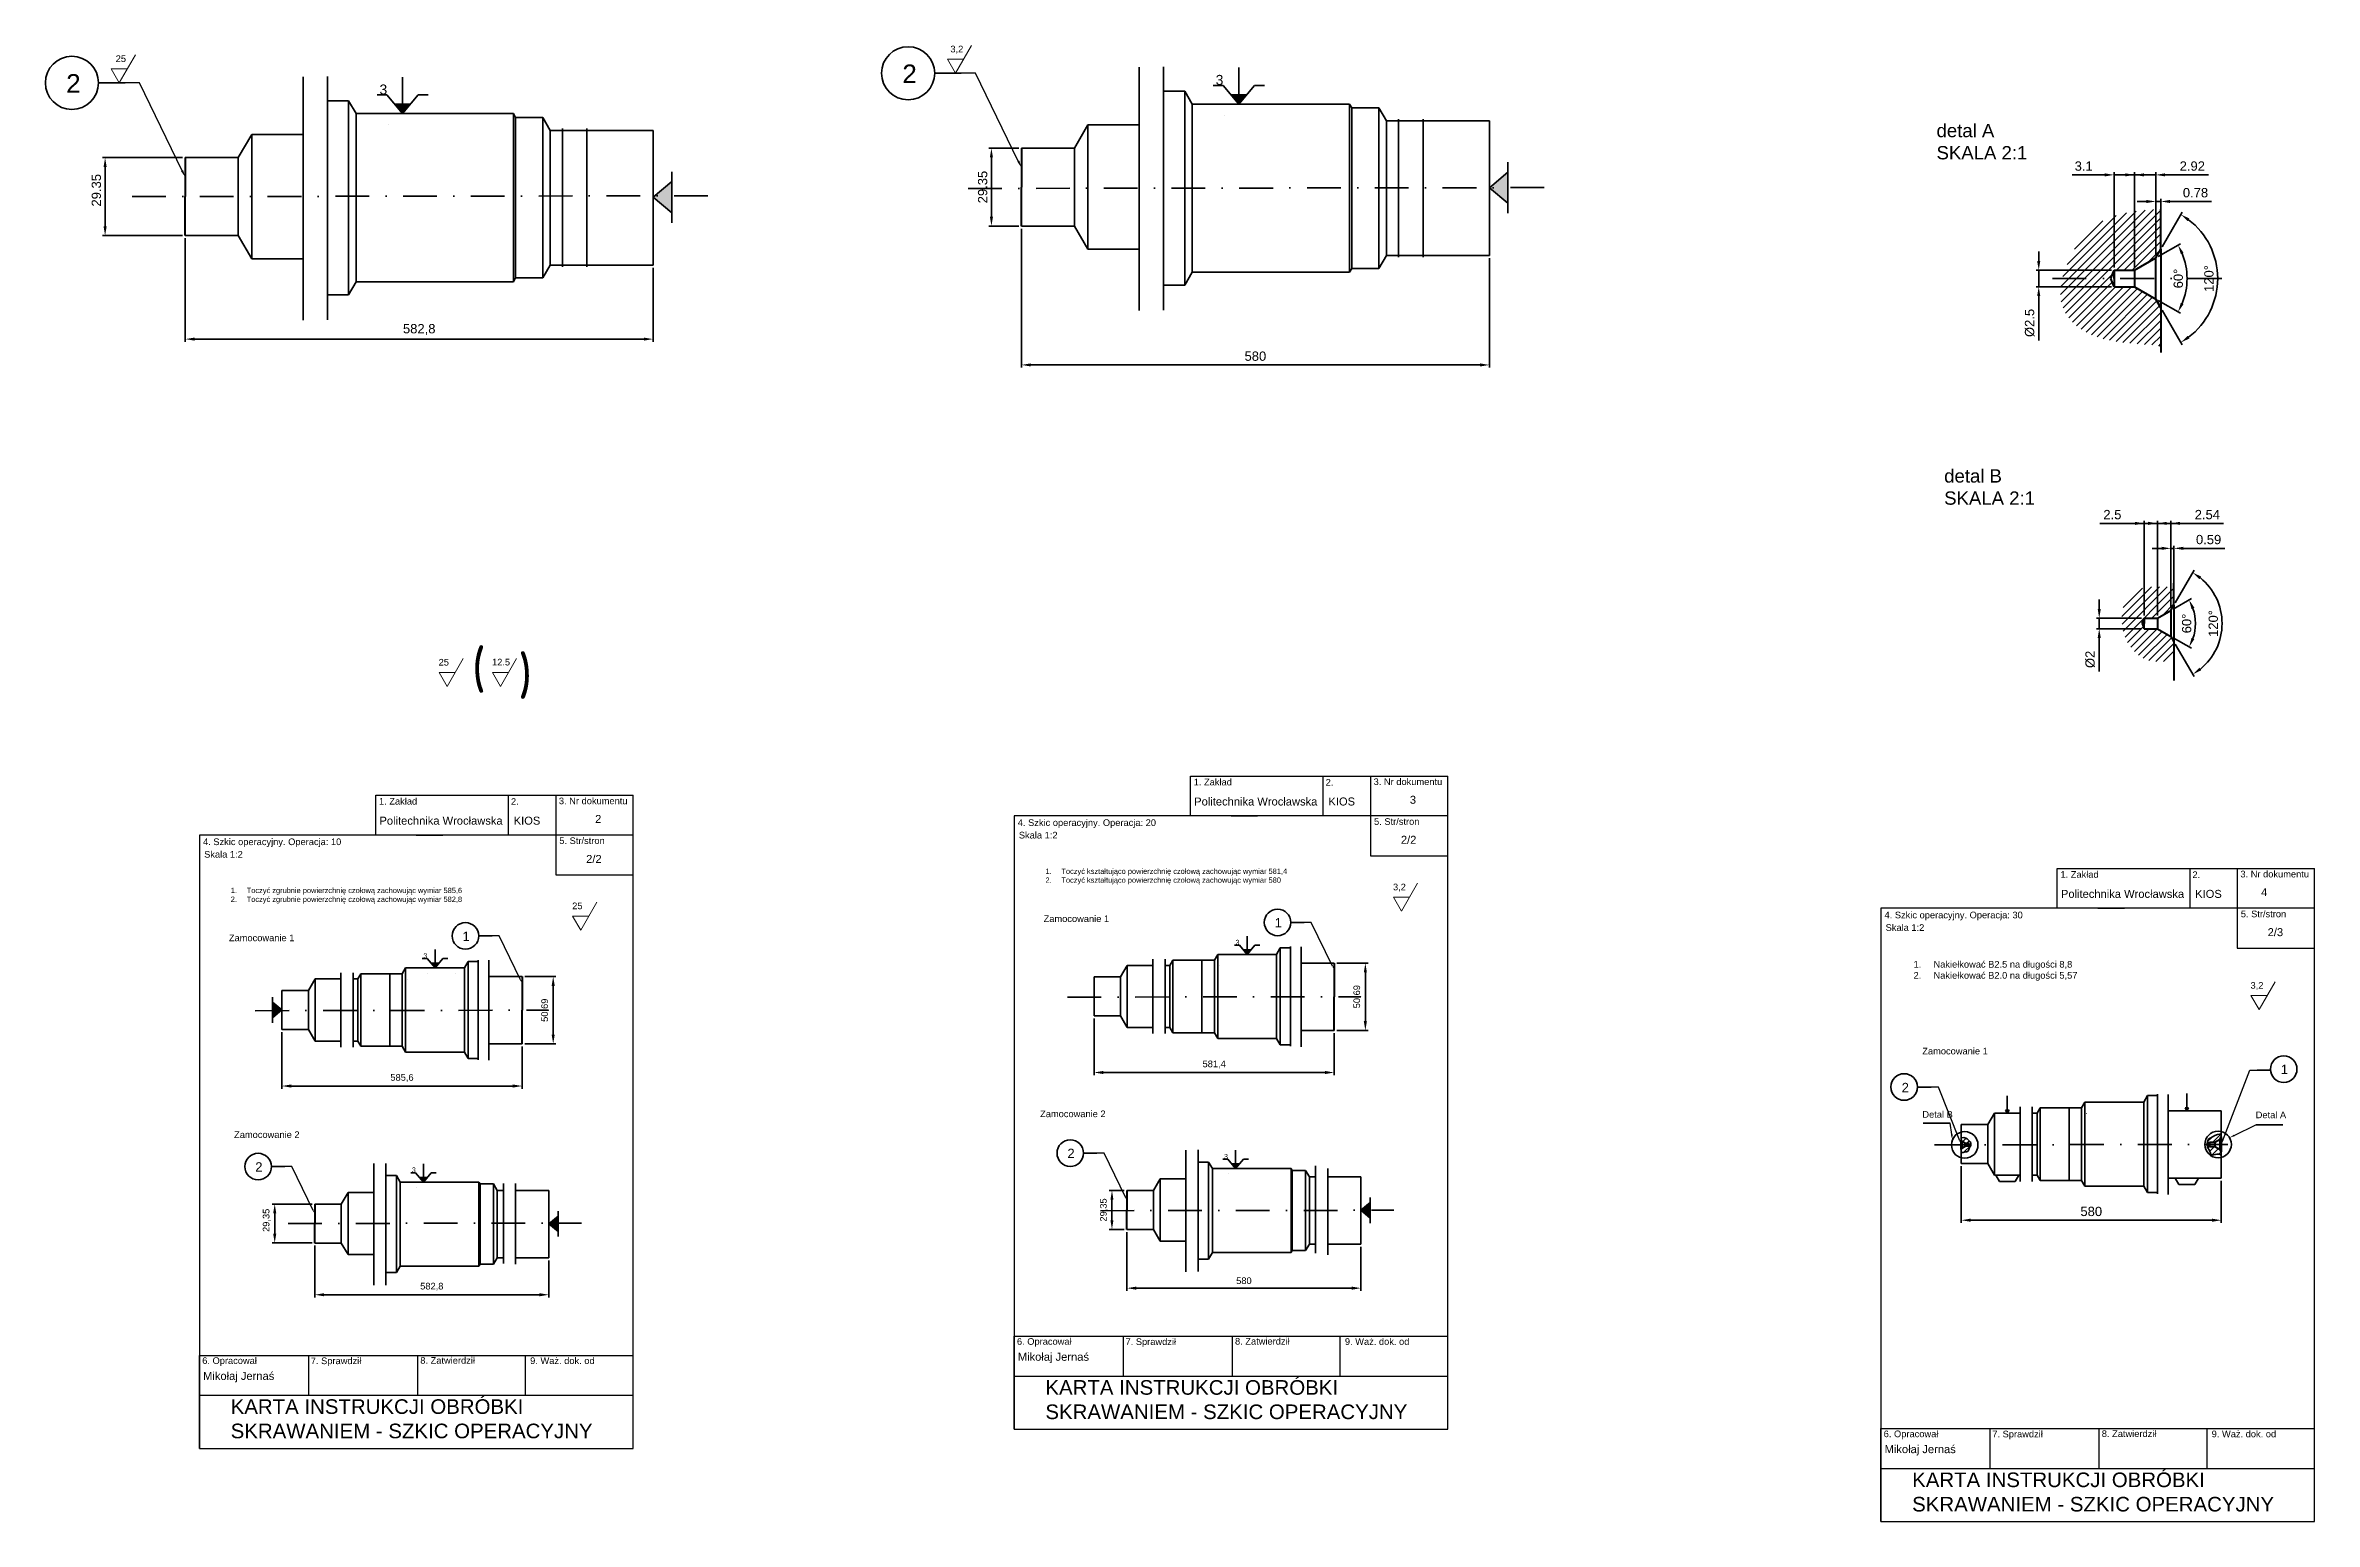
# Model space of a CAD drawing. Header units: millimetres. Extents: x 1335 to 6286, y 608 to 2939.
# Drawn here: x 1929 to 2782, y 1783 to 2339 of the extents above; entities that cross this region are included whole.
import ezdxf
from ezdxf import colors
from ezdxf.entities.mleader import LeaderData, LeaderLine
from ezdxf.enums import TextEntityAlignment as Align
from ezdxf.math import Vec2, Vec3

# ---------------------------------------------------------------- set-up
doc = ezdxf.new("R2010")
doc.units = ezdxf.units.MM
doc.linetypes.add('DASHDOT', pattern=[25.4, 12.7, -6.35, 0, -6.35])
for name, color, linetype, lineweight in [('01.1 CIĄG. Z PRZERWANIEM', 255, 'Amzigzag', 35), ('01.1 CIĄGŁA CIENKA', 255, 'Continuous', 35), ('01.2 CIĄGŁA GRUBA', 7, 'Continuous', 70), ('04.1 DŁ. K+K CIENKA', 255, 'DASHDOT', 35)]:
    doc.layers.add(name, color=color, linetype=linetype, lineweight=lineweight)
doc.layers.add('Default', color=7, linetype='Continuous')
doc.styles.add('SEACAD_seiso_ttf', font='seiso.ttf')
doc.styles.get("Standard").update_dxf_attribs({"font": 'arial.ttf'})
doc.linetypes.add('Amzigzag', pattern='A,0.0001,[136,genltshp.shx,S=0.04,R=0,X=0,Y=0],-11', length=11.0001)
doc.dimstyles.new('AM_ISO', dxfattribs={"dimscale": 100, "dimtxt": 3.5, "dimasz": 3.5, "dimexe": 1, "dimexo": 1, "dimgap": 1.5, "dimtad": 1, "dimdsep": 46, "dimtxsty": 'Standard', "dimcen": 0, "dimclrd": 256, "dimclre": 256, "dimclrt": 2, "dimadec": 0, "dimazin": 2, "dimtp": 0.1, "dimtm": 0.1, "dimtfac": 0.71, "dimtmove": 0, "dimatfit": 3, "dimfxl": 1, "dimlwd": -1, "dimlwe": -1, "dimarcsym": 1})
doc.dimstyles.new('AM_ISO$0', dxfattribs={"dimscale": 100, "dimtxt": 3.5, "dimasz": 3.5, "dimexe": 1, "dimexo": 1, "dimgap": 1.5, "dimtad": 1, "dimdsep": 46, "dimtxsty": 'Standard', "dimcen": 0, "dimclrd": 256, "dimclre": 256, "dimclrt": 2, "dimadec": 0, "dimazin": 2, "dimtp": 0.1, "dimtm": 0.1, "dimtfac": 0.71, "dimtmove": 0, "dimatfit": 3, "dimfxl": 1, "dimlwd": -1, "dimlwe": -1, "dimarcsym": 1})
pattern_1 = [(45, (3166.8688, 1658.398), (-1.481742, 1.481742), [])]

msp = doc.modelspace()

# ---------------------------------------------------------------- texts
at = {"layer": '01.1 CIĄGŁA CIENKA', "color": 7, "linetype": 'Continuous', "style": 'SEACAD_seiso_ttf'}
msp.add_text('(', height=14.939, dxfattribs=at).set_placement((2088.973, 2111.731), align=Align.TOP_LEFT)
at = {"layer": '01.1 CIĄGŁA CIENKA', "attachment_point": 1}
for s, width, gutter_width, insert, char_height in [('25', 6.23728, 12.5, (1955.004, 2335.211), 2.5), ('2', 6.92921, 1, (2250.997, 2331.741), 7), ('3,2', 6.23728, 12.5, (2269.07, 2338.819), 2.5), ('2', 6.92921, 1, (1936.371, 2328.133), 7), ('3', 9.52863, 1, (2054.257, 2324.227), 3.75), ('3', 9.52863, 1, (2368.883, 2327.835), 3.75), ('detal A\\PSKALA 2:1', 47.49804, 12.5, (2640.126, 2309.395), 5), ('detal B\\PSKALA 2:1', 47.49804, 12.5, (2642.998, 2179.437), 5), ('25', 6.23728, 12.5, (2076.507, 2108.087), 2.5), ('12.5', 6.23728, 12.5, (2096.599, 2108.125), 2.5), ('25', 6.23728, 12.5, (2126.764, 2016.407), 2.5), ('3,2', 6.23728, 12.5, (2435.611, 2023.509), 2.5), ('Zamocowanie 1', 29.12273, 12.5, (2304.147, 2011.575), 2.5), ('1', 3.46461, 0.5, (2391.094, 2010.573), 3.5), ('Zamocowanie 1', 29.12273, 12.5, (1997.591, 2004.367), 2.5), ('1', 3.46461, 0.5, (2085.506, 2005.485), 3.5), ('3', 4.76431, 0.5, (2376.384, 2002.381), 1.875), ('3', 4.76431, 0.5, (2070.797, 1997.293), 1.875), ('3,2', 6.23728, 12.5, (2758.265, 1986.49), 2.5), ('Zamocowanie 1', 29.12273, 12.5, (2634.764, 1961.763), 2.5), ('1', 3.46461, 0.5, (2769.663, 1955.373), 3.5), ('2', 3.46461, 0.5, (2627.021, 1948.547), 3.5), ('Zamocowanie 2', 29.12273, 12.5, (2302.824, 1938.15), 2.5), ('Zamocowanie 2', 29.12273, 12.5, (1999.542, 1930.318), 2.5), ('Detal B', 16.2405, 6.25, (2634.793, 1937.934), 2.5), ('Detal A', 16.2405, 6.25, (2760.223, 1937.754), 2.5), ('2', 3.46461, 0.5, (2313.105, 1923.772), 3.5), ('3', 4.76431, 0.5, (2372.048, 1921.819), 1.875), ('2', 3.46461, 0.5, (2007.518, 1918.684), 3.5), ('3', 4.76431, 0.5, (2066.461, 1916.731), 1.875)]:
    msp.add_mtext_dynamic_manual_height_columns(s, width=width, gutter_width=gutter_width, heights=[0], dxfattribs=dict(at, insert=insert, char_height=char_height))
at = {"layer": 'Default', "color": 7, "linetype": 'Continuous', "style": 'SEACAD_seiso_ttf'}
msp.add_text('(', height=14.939, rotation=180, dxfattribs=at).set_placement((2111.787, 2094.575), align=Align.TOP_LEFT)
at = {"layer": 'Default', "attachment_point": 1}
for s, width, heights, insert, char_height in [('1. Zakład', 23.43622, [6.501], (2360.622, 2062.987), 2.5), ('2.', 23.43622, [6.501], (2410.277, 2062.887), 2.5), ('3. Nr dokumentu', 31.85449, [7.043], (2428.323, 2063.12), 2.5), ('1. Zakład', 23.43622, [6.501], (2054.066, 2055.779), 2.5), ('2.', 23.43622, [6.501], (2103.721, 2055.679), 2.5), ('3. Nr dokumentu', 31.85449, [7.043], (2121.767, 2055.913), 2.5), ('     2', 51.87466, [5.184], (2129.572, 2049.366), 3), ('Politechnika Wrocławska', 51.87466, [5.184], (2360.806, 2055.924), 3), ('KIOS', 51.87466, [5.184], (2411.313, 2055.931), 3), ('     3', 51.87466, [5.184], (2436.128, 2056.573), 3), ('Politechnika Wrocławska', 51.87466, [5.184], (2054.25, 2048.717), 3), ('KIOS', 51.87466, [5.184], (2104.757, 2048.724), 3), ('5. Str/stron', 31.85449, [7.043], (2121.922, 2040.93), 2.5), ('4. Szkic operacyjny. Operacja: 20', 77.8045, [4.928], (2294.419, 2047.728), 2.5), ('Skala 1:2 ', 31.85449, [7.043], (2294.831, 2043.014), 2.5), ('5. Str/stron', 31.85449, [7.043], (2428.478, 2048.137), 2.5), ('     2/2', 51.87466, [5.184], (2432.757, 2041.523), 3), ('4. Szkic operacyjny. Operacja: 10', 65.11277, [4.399], (1987.863, 2040.52), 2.5), ('Skala 1:2 ', 31.85449, [7.043], (1988.275, 2035.806), 2.5), ('     2/2', 51.87466, [5.184], (2126.201, 2034.315), 3), ('\\pi-6,l8,t8;1.^IToczyć kształtująco powierzchnię czołową zachowując wymiar 581,4\\P2.^IToczyć kształtująco powierzchnię czołową zachowując wymiar 580', 96.16839, [13.084], (2302.848, 2029.181), 2), ('1. Zakład', 23.43622, [6.501], (2686.756, 2028.226), 2.5), ('2.', 23.43622, [6.501], (2736.411, 2028.126), 2.5), ('3. Nr dokumentu', 31.85449, [7.043], (2754.457, 2028.36), 2.5), ('\\pi-6,l8,t8;1.^IToczyć zgrubnie powierzchnię czołową zachowując wymiar 585,6\\P2.^IToczyć zgrubnie powierzchnię czołową zachowując wymiar 582,8', 92.72354, [13.447], (1996.292, 2021.973), 2), ('Politechnika Wrocławska', 51.87466, [5.184], (2686.941, 2021.163), 3), ('KIOS', 51.87466, [5.184], (2737.447, 2021.17), 3), ('4', 51.87466, [5.184], (2762.262, 2021.812), 3), ('4. Szkic operacyjny. Operacja: 30', 69.20899, [5.135], (2620.554, 2012.967), 2.5), ('Skala 1:2 ', 31.85449, [7.043], (2620.965, 2008.253), 2.5), ('5. Str/stron', 31.85449, [7.043], (2754.612, 2013.376), 2.5), ('     2/3', 51.87466, [5.184], (2758.891, 2006.762), 3), ('\\pi-7.5,l10,t10;1.^INakiełkować B2.5 na długości 8,8\\P2.^INakiełkować B2.0 na długości 5,57', 92.72354, [7.784], (2628.982, 1994.42), 2.5), ('6. Opracował', 23.43622, [6.501], (1987.556, 1845.285), 2.5), ('7. Sprawdził', 23.43622, [6.501], (2028.408, 1845.213), 2.5), ('8. Zatwierdził', 23.43622, [6.501], (2069.608, 1845.364), 2.5), ('9. Waż. dok. od', 26.11798, [4.671], (2110.954, 1845.255), 2.5), ('6. Opracował', 23.43622, [6.501], (2294.112, 1852.492), 2.5), ('Mikołaj Jernaś', 51.87466, [5.184], (2294.448, 1846.987), 3), ('7. Sprawdził', 23.43622, [6.501], (2334.964, 1852.421), 2.5), ('8. Zatwierdził', 23.43622, [6.501], (2376.164, 1852.571), 2.5), ('9. Waż. dok. od', 26.11798, [4.671], (2417.51, 1852.462), 2.5), ('Mikołaj Jernaś', 51.87466, [5.184], (1987.892, 1839.779), 3), ('KARTA INSTRUKCJI OBRÓBKI SKRAWANIEM - SZKIC OPERACYJNY', 163.18648, [0], (2304.82, 1836.699), 5.5), ('KARTA INSTRUKCJI OBRÓBKI SKRAWANIEM - SZKIC OPERACYJNY', 163.18648, [0], (1998.264, 1829.492), 5.5), ('6. Opracował', 23.43622, [6.501], (2620.246, 1817.731), 2.5), ('Mikołaj Jernaś', 51.87466, [5.184], (2620.582, 1812.226), 3), ('7. Sprawdził', 23.43622, [6.501], (2661.099, 1817.66), 2.5), ('8. Zatwierdził', 23.43622, [6.501], (2702.298, 1817.81), 2.5), ('9. Waż. dok. od', 26.11798, [4.671], (2743.644, 1817.701), 2.5), ('KARTA INSTRUKCJI OBRÓBKI SKRAWANIEM - SZKIC OPERACYJNY', 163.18648, [0], (2630.954, 1801.938), 5.5)]:
    msp.add_mtext_dynamic_manual_height_columns(s, width=width, gutter_width=12.5, heights=heights, dxfattribs=dict(at, insert=insert, char_height=char_height))

# ---------------------------------------------------------------- blocks, each defined once
blk = doc.blocks.new('*D73')
at = {"layer": '01.1 CIĄGŁA CIENKA', "linetype": 'ByBlock', "transparency": 16777216}
for p, q in [((2701.34, 2126.9), (2701.34, 2130.4)), ((2717.3, 2123.4), (2700.34, 2123.4)), ((2717.3, 2119.44), (2700.34, 2119.44)), ((2701.34, 2123.4), (2701.34, 2119.44)), ((2701.34, 2115.94), (2701.34, 2103.38))]:
    blk.add_line(p, q, dxfattribs=at)
at = {"layer": '01.1 CIĄGŁA CIENKA', "transparency": 16777216}
for points in [[(2700.76, 2126.9), (2701.93, 2126.9), (2701.34, 2123.4)], [(2700.76, 2115.94), (2701.93, 2115.94), (2701.34, 2119.44)]]:
    blk.add_solid(points, dxfattribs=at)
at = {"layer": 'Defpoints', "color": 0, "transparency": 16777216}
for p in [(2701.34, 2119.44), (2718.3, 2123.4), (2718.3, 2119.44)]:
    blk.add_point(p, dxfattribs=at)
at = {"layer": '01.1 CIĄGŁA CIENKA', "color": 2, "transparency": 16777216, "insert": (2697.96, 2107.91), "char_height": 3.5, "attachment_point": 5, "rotation": 90}
blk.add_mtext('%%C2', dxfattribs=at)
blk = doc.blocks.new('*D74')
at = {"layer": '01.1 CIĄGŁA CIENKA', "linetype": 'ByBlock', "transparency": 16777216}
for p, q in [((2714.8, 2159.09), (2701.57, 2159.09)), ((2718.3, 2124.4), (2718.3, 2160.09)), ((2723.25, 2159.09), (2718.3, 2159.09)), ((2723.25, 2124.4), (2723.25, 2160.09)), ((2726.75, 2159.09), (2730.25, 2159.09))]:
    blk.add_line(p, q, dxfattribs=at)
at = {"layer": '01.1 CIĄGŁA CIENKA', "transparency": 16777216}
for points in [[(2714.8, 2159.67), (2714.8, 2158.5), (2718.3, 2159.09)], [(2726.75, 2159.67), (2726.75, 2158.5), (2723.25, 2159.09)]]:
    blk.add_solid(points, dxfattribs=at)
at = {"layer": 'Defpoints', "color": 0, "transparency": 16777216}
for p in [(2718.3, 2159.09), (2718.3, 2123.4), (2723.25, 2123.4)]:
    blk.add_point(p, dxfattribs=at)
at = {"layer": '01.1 CIĄGŁA CIENKA', "color": 2, "transparency": 16777216, "insert": (2706.3, 2162.37), "char_height": 3.5, "attachment_point": 5}
blk.add_mtext('2.5', dxfattribs=at)
blk = doc.blocks.new('*D75')
at = {"layer": '01.1 CIĄGŁA CIENKA', "linetype": 'ByBlock', "transparency": 16777216}
for p, q in [((2719.75, 2159.09), (2716.25, 2159.09)), ((2723.25, 2124.4), (2723.25, 2160.09)), ((2723.25, 2159.09), (2728.28, 2159.09)), ((2728.28, 2127.31), (2728.28, 2160.09)), ((2731.78, 2159.09), (2748.1, 2159.09))]:
    blk.add_line(p, q, dxfattribs=at)
at = {"layer": '01.1 CIĄGŁA CIENKA', "transparency": 16777216}
for points in [[(2719.75, 2159.67), (2719.75, 2158.5), (2723.25, 2159.09)], [(2731.78, 2159.67), (2731.78, 2158.5), (2728.28, 2159.09)]]:
    blk.add_solid(points, dxfattribs=at)
at = {"layer": 'Defpoints', "color": 0, "transparency": 16777216}
for p in [(2728.28, 2159.09), (2728.28, 2126.31), (2723.25, 2123.4)]:
    blk.add_point(p, dxfattribs=at)
at = {"layer": '01.1 CIĄGŁA CIENKA', "color": 2, "transparency": 16777216, "insert": (2742.03, 2162.37), "char_height": 3.5, "attachment_point": 5}
blk.add_mtext('2.54', dxfattribs=at)
blk = doc.blocks.new('*D76')
at = {"layer": '01.1 CIĄGŁA CIENKA', "linetype": 'ByBlock', "transparency": 16777216}
for p, q in [((2724.78, 2149.69), (2721.28, 2149.69)), ((2728.28, 2127.31), (2728.28, 2150.69)), ((2728.28, 2149.69), (2729.45, 2149.69)), ((2729.45, 2129.33), (2729.45, 2150.69)), ((2732.95, 2149.69), (2748.54, 2149.69))]:
    blk.add_line(p, q, dxfattribs=at)
at = {"layer": '01.1 CIĄGŁA CIENKA', "transparency": 16777216}
for points in [[(2724.78, 2150.28), (2724.78, 2149.11), (2728.28, 2149.69)], [(2732.95, 2150.28), (2732.95, 2149.11), (2729.45, 2149.69)]]:
    blk.add_solid(points, dxfattribs=at)
at = {"layer": 'Defpoints', "color": 0, "transparency": 16777216}
for p in [(2729.45, 2149.69), (2728.28, 2126.31), (2729.45, 2128.33)]:
    blk.add_point(p, dxfattribs=at)
at = {"layer": '01.1 CIĄGŁA CIENKA', "color": 2, "transparency": 16777216, "insert": (2742.5, 2152.98), "char_height": 3.5, "attachment_point": 5}
blk.add_mtext('0.59', dxfattribs=at)
blk = doc.blocks.new('*D77')
at = {"layer": '01.1 CIĄGŁA CIENKA', "linetype": 'ByBlock', "transparency": 16777216}
for p, q in [((2729.95, 2129.2), (2737.01, 2141.43)), ((2729.95, 2113.65), (2737.01, 2101.42))]:
    blk.add_line(p, q, dxfattribs=at)
blk.add_arc((2725.46, 2121.42), 22.1, 309.08389, 50.91611, dxfattribs=at)
at = {"layer": '01.1 CIĄGŁA CIENKA', "transparency": 16777216}
for points in [[(2739.06, 2138.1), (2739.72, 2139.06), (2736.51, 2140.56)], [(2739.72, 2103.79), (2739.06, 2104.75), (2736.51, 2102.28)]]:
    blk.add_solid(points, dxfattribs=at)
at = {"layer": 'Defpoints', "color": 0, "transparency": 16777216}
for p in [(2728.28, 2126.31), (2729.45, 2128.33), (2728.28, 2116.54), (2729.45, 2114.52), (2746.22, 2113.86)]:
    blk.add_point(p, dxfattribs=at)
at = {"layer": '01.1 CIĄGŁA CIENKA', "color": 2, "transparency": 16777216, "insert": (2744.27, 2121.42), "char_height": 3.5, "attachment_point": 5, "rotation": 90}
blk.add_mtext('120°', dxfattribs=at)
blk = doc.blocks.new('*D78')
at = {"layer": '01.1 CIĄGŁA CIENKA', "linetype": 'ByBlock', "transparency": 16777216}
for p, q in [((2729.14, 2126.81), (2736.03, 2130.78)), ((2729.14, 2116.04), (2736.03, 2112.07))]:
    blk.add_line(p, q, dxfattribs=at)
blk.add_arc((2719.82, 2121.42), 17.72, 341.33779, 18.66221, dxfattribs=at)
at = {"layer": '01.1 CIĄGŁA CIENKA', "transparency": 16777216}
for points in [[(2736.07, 2126.85), (2737.14, 2127.33), (2735.16, 2130.28)], [(2737.14, 2115.51), (2736.07, 2115.99), (2735.16, 2112.57)]]:
    blk.add_solid(points, dxfattribs=at)
at = {"layer": 'Defpoints', "color": 0, "transparency": 16777216}
for p in [(2728.28, 2126.31), (2723.25, 2123.4), (2723.25, 2119.44), (2737.27, 2118.35), (2728.28, 2116.54)]:
    blk.add_point(p, dxfattribs=at)
at = {"layer": '01.1 CIĄGŁA CIENKA', "color": 2, "transparency": 16777216, "insert": (2734.25, 2121.42), "char_height": 3.5, "attachment_point": 5, "rotation": 90}
blk.add_mtext('60°', dxfattribs=at)
blk = doc.blocks.new('*D207')
at = {"layer": '01.1 CIĄGŁA CIENKA', "linetype": 'ByBlock', "transparency": 16777216}
for p, q in [((2108.91, 1988.56), (2120.62, 1988.56)), ((2119.62, 1985.06), (2119.62, 1966.72)), ((2108.91, 1963.22), (2120.62, 1963.22))]:
    blk.add_line(p, q, dxfattribs=at)
at = {"layer": '01.1 CIĄGŁA CIENKA', "transparency": 16777216}
for points in [[(2119.04, 1985.06), (2120.21, 1985.06), (2119.62, 1988.56)], [(2119.04, 1966.72), (2120.21, 1966.72), (2119.62, 1963.22)]]:
    blk.add_solid(points, dxfattribs=at)
at = {"layer": 'Defpoints', "color": 0, "transparency": 16777216}
for p in [(2107.91, 1988.56), (2107.91, 1963.22), (2119.62, 1963.22)]:
    blk.add_point(p, dxfattribs=at)
at = {"layer": '01.1 CIĄGŁA CIENKA', "color": 2, "transparency": 16777216, "insert": (2116.62, 1975.89), "char_height": 3.5, "attachment_point": 5, "rotation": 90}
blk.add_mtext('{\\H0.71429x;50,69}', dxfattribs=at)
blk = doc.blocks.new('*D208')
at = {"layer": '01.1 CIĄGŁA CIENKA', "linetype": 'ByBlock', "transparency": 16777216}
for p, q in [((2017.55, 1967.65), (2017.55, 1946.37)), ((2107.91, 1962.22), (2107.91, 1946.37)), ((2104.41, 1947.37), (2021.05, 1947.37))]:
    blk.add_line(p, q, dxfattribs=at)
at = {"layer": '01.1 CIĄGŁA CIENKA', "transparency": 16777216}
for points in [[(2021.05, 1947.95), (2021.05, 1946.78), (2017.55, 1947.37)], [(2104.41, 1947.95), (2104.41, 1946.78), (2107.91, 1947.37)]]:
    blk.add_solid(points, dxfattribs=at)
at = {"layer": 'Defpoints', "color": 0, "transparency": 16777216}
for p in [(2017.55, 1968.65), (2107.91, 1963.22), (2017.55, 1947.37)]:
    blk.add_point(p, dxfattribs=at)
at = {"layer": '01.1 CIĄGŁA CIENKA', "color": 2, "transparency": 16777216, "insert": (2062.73, 1950.37), "char_height": 3.5, "attachment_point": 5}
blk.add_mtext('{\\H0.71429x;585,6}', dxfattribs=at)
blk = doc.blocks.new('*D206')
at = {"layer": '01.1 CIĄGŁA CIENKA', "linetype": 'ByBlock', "transparency": 16777216}
for p, q in [((2029.92, 1887.3), (2029.92, 1867.83)), ((2117.95, 1881.75), (2117.95, 1867.83)), ((2033.42, 1868.83), (2114.45, 1868.83))]:
    blk.add_line(p, q, dxfattribs=at)
at = {"layer": '01.1 CIĄGŁA CIENKA', "transparency": 16777216}
for points in [[(2033.42, 1869.41), (2033.42, 1868.24), (2029.92, 1868.83)], [(2114.45, 1869.41), (2114.45, 1868.24), (2117.95, 1868.83)]]:
    blk.add_solid(points, dxfattribs=at)
at = {"layer": 'Defpoints', "color": 0, "transparency": 16777216}
for p in [(2029.92, 1888.3), (2117.95, 1882.75), (2117.95, 1868.83)]:
    blk.add_point(p, dxfattribs=at)
at = {"layer": '01.1 CIĄGŁA CIENKA', "color": 2, "transparency": 16777216, "insert": (2073.94, 1871.83), "char_height": 3.5, "attachment_point": 5}
blk.add_mtext('{\\H0.71429x;582,8}', dxfattribs=at)
blk = doc.blocks.new('*D209')
at = {"layer": '01.1 CIĄGŁA CIENKA', "linetype": 'ByBlock', "transparency": 16777216}
for p, q in [((2028.92, 1902.97), (2013.84, 1902.97)), ((2014.84, 1899.47), (2014.84, 1891.8)), ((2028.92, 1888.3), (2013.84, 1888.3))]:
    blk.add_line(p, q, dxfattribs=at)
at = {"layer": '01.1 CIĄGŁA CIENKA', "transparency": 16777216}
for points in [[(2014.26, 1899.47), (2015.42, 1899.47), (2014.84, 1902.97)], [(2014.26, 1891.8), (2015.42, 1891.8), (2014.84, 1888.3)]]:
    blk.add_solid(points, dxfattribs=at)
at = {"layer": 'Defpoints', "color": 0, "transparency": 16777216}
for p in [(2029.92, 1902.97), (2014.84, 1888.3), (2029.92, 1888.3)]:
    blk.add_point(p, dxfattribs=at)
at = {"layer": '01.1 CIĄGŁA CIENKA', "color": 2, "transparency": 16777216, "insert": (2011.84, 1896.83), "char_height": 3.5, "attachment_point": 5, "rotation": 90}
blk.add_mtext('{\\H0.71429x;29,35}', dxfattribs=at)
blk = doc.blocks.new('*D210')
at = {"layer": '01.1 CIĄGŁA CIENKA', "linetype": 'ByBlock', "transparency": 16777216}
for p, q in [((2414.49, 1993.65), (2426.21, 1993.65)), ((2425.21, 1990.15), (2425.21, 1971.8)), ((2414.49, 1968.3), (2426.21, 1968.3))]:
    blk.add_line(p, q, dxfattribs=at)
at = {"layer": '01.1 CIĄGŁA CIENKA', "transparency": 16777216}
for points in [[(2424.63, 1990.15), (2425.79, 1990.15), (2425.21, 1993.65)], [(2424.63, 1971.8), (2425.79, 1971.8), (2425.21, 1968.3)]]:
    blk.add_solid(points, dxfattribs=at)
at = {"layer": 'Defpoints', "color": 0, "transparency": 16777216}
for p in [(2413.49, 1993.65), (2413.49, 1968.3), (2425.21, 1968.3)]:
    blk.add_point(p, dxfattribs=at)
at = {"layer": '01.1 CIĄGŁA CIENKA', "color": 2, "transparency": 16777216, "insert": (2422.21, 1980.98), "char_height": 3.5, "attachment_point": 5, "rotation": 90}
blk.add_mtext('{\\H0.71429x;50,69}', dxfattribs=at)
blk = doc.blocks.new('*D211')
at = {"layer": '01.1 CIĄGŁA CIENKA', "linetype": 'ByBlock', "transparency": 16777216}
for p, q in [((2323.14, 1972.74), (2323.14, 1951.45)), ((2413.49, 1967.3), (2413.49, 1951.45)), ((2409.99, 1952.45), (2326.64, 1952.45))]:
    blk.add_line(p, q, dxfattribs=at)
at = {"layer": '01.1 CIĄGŁA CIENKA', "transparency": 16777216}
for points in [[(2326.64, 1953.04), (2326.64, 1951.87), (2323.14, 1952.45)], [(2409.99, 1953.04), (2409.99, 1951.87), (2413.49, 1952.45)]]:
    blk.add_solid(points, dxfattribs=at)
at = {"layer": 'Defpoints', "color": 0, "transparency": 16777216}
for p in [(2323.14, 1973.74), (2413.49, 1968.3), (2323.14, 1952.45)]:
    blk.add_point(p, dxfattribs=at)
at = {"layer": '01.1 CIĄGŁA CIENKA', "color": 2, "transparency": 16777216, "insert": (2368.32, 1955.46), "char_height": 3.5, "attachment_point": 5}
blk.add_mtext('{\\H0.71429x;581,4}', dxfattribs=at)
blk = doc.blocks.new('*D212')
at = {"layer": '01.1 CIĄGŁA CIENKA', "linetype": 'ByBlock', "transparency": 16777216}
for p, q in [((2334.51, 1908.06), (2328.86, 1908.06)), ((2329.86, 1904.56), (2329.86, 1896.88)), ((2334.51, 1893.38), (2328.86, 1893.38))]:
    blk.add_line(p, q, dxfattribs=at)
at = {"layer": '01.1 CIĄGŁA CIENKA', "transparency": 16777216}
for points in [[(2329.28, 1904.56), (2330.44, 1904.56), (2329.86, 1908.06)], [(2329.28, 1896.88), (2330.44, 1896.88), (2329.86, 1893.38)]]:
    blk.add_solid(points, dxfattribs=at)
at = {"layer": 'Defpoints', "color": 0, "transparency": 16777216}
for p in [(2335.51, 1908.06), (2329.86, 1893.38), (2335.51, 1893.38)]:
    blk.add_point(p, dxfattribs=at)
at = {"layer": '01.1 CIĄGŁA CIENKA', "color": 2, "transparency": 16777216, "insert": (2326.86, 1900.72), "char_height": 3.5, "attachment_point": 5, "rotation": 90}
blk.add_mtext('{\\H0.71429x;29,35}', dxfattribs=at)
blk = doc.blocks.new('*D213')
at = {"layer": '01.1 CIĄGŁA CIENKA', "linetype": 'ByBlock', "transparency": 16777216}
for p, q in [((2335.51, 1892.38), (2335.51, 1870.31)), ((2423.54, 1886.84), (2423.54, 1870.31)), ((2339.01, 1871.31), (2420.04, 1871.31))]:
    blk.add_line(p, q, dxfattribs=at)
at = {"layer": '01.1 CIĄGŁA CIENKA', "transparency": 16777216}
for points in [[(2339.01, 1871.89), (2339.01, 1870.72), (2335.51, 1871.31)], [(2420.04, 1871.89), (2420.04, 1870.72), (2423.54, 1871.31)]]:
    blk.add_solid(points, dxfattribs=at)
at = {"layer": 'Defpoints', "color": 0, "transparency": 16777216}
for p in [(2335.51, 1893.38), (2423.54, 1887.84), (2423.54, 1871.31)]:
    blk.add_point(p, dxfattribs=at)
at = {"layer": '01.1 CIĄGŁA CIENKA', "color": 2, "transparency": 16777216, "insert": (2379.52, 1874.08), "char_height": 3.5, "attachment_point": 5}
blk.add_mtext('{\\H0.71429x;580}', dxfattribs=at)
blk = doc.blocks.new('*D215')
at = {"layer": '01.1 CIĄGŁA CIENKA', "linetype": 'ByBlock', "transparency": 16777216}
for p, q in [((2649.43, 1917.16), (2649.43, 1895.87)), ((2747.28, 1911.73), (2747.28, 1895.87)), ((2743.78, 1896.87), (2652.93, 1896.87))]:
    blk.add_line(p, q, dxfattribs=at)
at = {"layer": '01.1 CIĄGŁA CIENKA', "transparency": 16777216}
for points in [[(2652.93, 1897.46), (2652.93, 1896.29), (2649.43, 1896.87)], [(2743.78, 1897.46), (2743.78, 1896.29), (2747.28, 1896.87)]]:
    blk.add_solid(points, dxfattribs=at)
at = {"layer": 'Defpoints', "color": 0, "transparency": 16777216}
for p in [(2649.43, 1918.16), (2747.28, 1912.73), (2649.43, 1896.87)]:
    blk.add_point(p, dxfattribs=at)
at = {"layer": '01.1 CIĄGŁA CIENKA', "color": 2, "transparency": 16777216, "insert": (2698.35, 1900.16), "char_height": 3.5, "attachment_point": 5}
blk.add_mtext('580', dxfattribs=at)
blk = doc.blocks.new('*D20')
at = {"layer": '01.1 CIĄGŁA CIENKA', "linetype": 'ByBlock', "transparency": 16777216}
for p, q in [((1981.18, 2266.36), (1981.18, 2227.42)), ((2157.23, 2255.27), (2157.23, 2227.42)), ((1984.68, 2228.42), (2153.73, 2228.42))]:
    blk.add_line(p, q, dxfattribs=at)
at = {"layer": '01.1 CIĄGŁA CIENKA', "transparency": 16777216}
for points in [[(1984.68, 2229), (1984.68, 2227.84), (1981.18, 2228.42)], [(2153.73, 2229), (2153.73, 2227.84), (2157.23, 2228.42)]]:
    blk.add_solid(points, dxfattribs=at)
at = {"layer": 'Defpoints', "color": 0, "transparency": 16777216}
for p in [(1981.18, 2267.36), (2157.23, 2256.27), (2157.23, 2228.42)]:
    blk.add_point(p, dxfattribs=at)
at = {"layer": '01.1 CIĄGŁA CIENKA', "color": 2, "transparency": 16777216, "insert": (2069.21, 2232.02), "char_height": 3.5, "attachment_point": 5}
blk.add_mtext('582,8', dxfattribs=at)
blk = doc.blocks.new('*D69')
at = {"layer": '01.1 CIĄGŁA CIENKA', "linetype": 'ByBlock', "transparency": 16777216}
for p, q in [((2294.81, 2300.32), (2283.51, 2300.32)), ((2284.51, 2296.82), (2284.51, 2274.47)), ((2294.81, 2270.97), (2283.51, 2270.97))]:
    blk.add_line(p, q, dxfattribs=at)
at = {"layer": '01.1 CIĄGŁA CIENKA', "transparency": 16777216}
for points in [[(2283.93, 2296.82), (2285.09, 2296.82), (2284.51, 2300.32)], [(2283.93, 2274.47), (2285.09, 2274.47), (2284.51, 2270.97)]]:
    blk.add_solid(points, dxfattribs=at)
at = {"layer": 'Defpoints', "color": 0, "transparency": 16777216}
for p in [(2295.81, 2300.32), (2284.51, 2270.97), (2295.81, 2270.97)]:
    blk.add_point(p, dxfattribs=at)
at = {"layer": '01.1 CIĄGŁA CIENKA', "color": 2, "transparency": 16777216, "insert": (2281.22, 2285.64), "char_height": 3.5, "attachment_point": 5, "rotation": 90}
blk.add_mtext('29.35', dxfattribs=at)
blk = doc.blocks.new('*D57')
at = {"layer": '01.1 CIĄGŁA CIENKA', "linetype": 'ByBlock', "transparency": 16777216}
for p, q in [((2295.81, 2269.97), (2295.81, 2217.71)), ((2471.86, 2258.88), (2471.86, 2217.71)), ((2299.31, 2218.71), (2468.36, 2218.71))]:
    blk.add_line(p, q, dxfattribs=at)
at = {"layer": '01.1 CIĄGŁA CIENKA', "transparency": 16777216}
for points in [[(2299.31, 2219.29), (2299.31, 2218.12), (2295.81, 2218.71)], [(2468.36, 2219.29), (2468.36, 2218.12), (2471.86, 2218.71)]]:
    blk.add_solid(points, dxfattribs=at)
at = {"layer": 'Defpoints', "color": 0, "transparency": 16777216}
for p in [(2295.81, 2270.97), (2471.86, 2259.88), (2471.86, 2218.71)]:
    blk.add_point(p, dxfattribs=at)
at = {"layer": '01.1 CIĄGŁA CIENKA', "color": 2, "transparency": 16777216, "insert": (2383.83, 2221.99), "char_height": 3.5, "attachment_point": 5}
blk.add_mtext('580', dxfattribs=at)
blk = doc.blocks.new('*D58')
at = {"layer": '01.1 CIĄGŁA CIENKA', "linetype": 'ByBlock', "transparency": 16777216}
for p, q in [((2705.91, 2254.35), (2677.58, 2254.35)), ((2678.58, 2257.85), (2678.58, 2261.35)), ((2678.58, 2254.35), (2678.58, 2248.11)), ((2705.91, 2248.11), (2677.58, 2248.11)), ((2678.58, 2244.61), (2678.58, 2227.91))]:
    blk.add_line(p, q, dxfattribs=at)
at = {"layer": '01.1 CIĄGŁA CIENKA', "transparency": 16777216}
for points in [[(2677.99, 2257.85), (2679.16, 2257.85), (2678.58, 2254.35)], [(2677.99, 2244.61), (2679.16, 2244.61), (2678.58, 2248.11)]]:
    blk.add_solid(points, dxfattribs=at)
at = {"layer": 'Defpoints', "color": 0, "transparency": 16777216}
for p in [(2706.91, 2254.35), (2678.58, 2248.11), (2706.91, 2248.11)]:
    blk.add_point(p, dxfattribs=at)
at = {"layer": '01.1 CIĄGŁA CIENKA', "color": 2, "transparency": 16777216, "insert": (2675.19, 2234.51), "char_height": 3.5, "attachment_point": 5, "rotation": 90}
blk.add_mtext('%%C2.5', dxfattribs=at)
blk = doc.blocks.new('*D59')
at = {"layer": '01.1 CIĄGŁA CIENKA', "linetype": 'ByBlock', "transparency": 16777216}
for p, q in [((2703.41, 2290.22), (2691.15, 2290.22)), ((2706.91, 2255.35), (2706.91, 2291.22)), ((2714.64, 2290.22), (2706.91, 2290.22)), ((2714.64, 2255.35), (2714.64, 2291.22)), ((2718.14, 2290.22), (2721.64, 2290.22))]:
    blk.add_line(p, q, dxfattribs=at)
at = {"layer": '01.1 CIĄGŁA CIENKA', "transparency": 16777216}
for points in [[(2703.41, 2290.8), (2703.41, 2289.64), (2706.91, 2290.22)], [(2718.14, 2290.8), (2718.14, 2289.64), (2714.64, 2290.22)]]:
    blk.add_solid(points, dxfattribs=at)
at = {"layer": 'Defpoints', "color": 0, "transparency": 16777216}
for p in [(2714.64, 2290.22), (2706.91, 2254.35), (2714.64, 2254.35)]:
    blk.add_point(p, dxfattribs=at)
at = {"layer": '01.1 CIĄGŁA CIENKA', "color": 2, "transparency": 16777216, "insert": (2695.5, 2293.51), "char_height": 3.5, "attachment_point": 5}
blk.add_mtext('3.1', dxfattribs=at)
blk = doc.blocks.new('*D18')
at = {"layer": '01.1 CIĄGŁA CIENKA', "linetype": 'ByBlock', "transparency": 16777216}
for p, q in [((2711.14, 2290.22), (2707.64, 2290.22)), ((2714.64, 2255.35), (2714.64, 2291.22)), ((2714.64, 2290.22), (2722.61, 2290.22)), ((2722.61, 2259.96), (2722.61, 2291.22)), ((2726.11, 2290.22), (2742.42, 2290.22))]:
    blk.add_line(p, q, dxfattribs=at)
at = {"layer": '01.1 CIĄGŁA CIENKA', "transparency": 16777216}
for points in [[(2711.14, 2290.8), (2711.14, 2289.64), (2714.64, 2290.22)], [(2726.11, 2290.8), (2726.11, 2289.64), (2722.61, 2290.22)]]:
    blk.add_solid(points, dxfattribs=at)
at = {"layer": 'Defpoints', "color": 0, "transparency": 16777216}
for p in [(2722.61, 2290.22), (2714.64, 2254.35), (2722.61, 2258.96)]:
    blk.add_point(p, dxfattribs=at)
at = {"layer": '01.1 CIĄGŁA CIENKA', "color": 2, "transparency": 16777216, "insert": (2736.36, 2293.51), "char_height": 3.5, "attachment_point": 5}
blk.add_mtext('2.92', dxfattribs=at)
blk = doc.blocks.new('*D60')
at = {"layer": '01.1 CIĄGŁA CIENKA', "linetype": 'ByBlock', "transparency": 16777216}
for p, q in [((2719.11, 2280.21), (2715.61, 2280.21)), ((2722.61, 2259.96), (2722.61, 2281.21)), ((2722.61, 2280.21), (2724.52, 2280.21)), ((2724.52, 2259.96), (2724.52, 2281.21)), ((2728.02, 2280.21), (2743.61, 2280.21))]:
    blk.add_line(p, q, dxfattribs=at)
at = {"layer": '01.1 CIĄGŁA CIENKA', "transparency": 16777216}
for points in [[(2719.11, 2280.79), (2719.11, 2279.63), (2722.61, 2280.21)], [(2728.02, 2280.79), (2728.02, 2279.63), (2724.52, 2280.21)]]:
    blk.add_solid(points, dxfattribs=at)
at = {"layer": 'Defpoints', "color": 0, "transparency": 16777216}
for p in [(2724.52, 2280.21), (2722.61, 2258.96), (2724.52, 2258.96)]:
    blk.add_point(p, dxfattribs=at)
at = {"layer": '01.1 CIĄGŁA CIENKA', "color": 2, "transparency": 16777216, "insert": (2737.56, 2283.5), "char_height": 3.5, "attachment_point": 5}
blk.add_mtext('0.78', dxfattribs=at)
blk = doc.blocks.new('*D61')
at = {"layer": '01.1 CIĄGŁA CIENKA', "linetype": 'ByBlock', "transparency": 16777216}
for p, q in [((2723.48, 2259.46), (2731.88, 2264.31)), ((2723.48, 2243.01), (2731.88, 2238.16))]:
    blk.add_line(p, q, dxfattribs=at)
blk.add_arc((2709.23, 2251.23), 25.15, 337.98, 22.02, dxfattribs=at)
at = {"layer": '01.1 CIĄGŁA CIENKA', "transparency": 16777216}
for points in [[(2732.03, 2260.4), (2733.07, 2260.92), (2731.01, 2263.81)], [(2733.07, 2241.55), (2732.03, 2242.06), (2731.01, 2238.66)]]:
    blk.add_solid(points, dxfattribs=at)
at = {"layer": 'Defpoints', "color": 0, "transparency": 16777216}
for p in [(2714.64, 2254.35), (2722.61, 2258.96), (2714.64, 2248.11), (2734, 2246.86), (2722.61, 2243.51)]:
    blk.add_point(p, dxfattribs=at)
at = {"layer": '01.1 CIĄGŁA CIENKA', "color": 2, "transparency": 16777216, "insert": (2731.1, 2251.23), "char_height": 3.5, "attachment_point": 5, "rotation": 90}
blk.add_mtext('60°', dxfattribs=at)
blk = doc.blocks.new('*D62')
at = {"layer": '01.1 CIĄGŁA CIENKA', "linetype": 'ByBlock', "transparency": 16777216}
for p, q in [((2725.02, 2263.11), (2732.54, 2276.14)), ((2725.02, 2239.35), (2732.54, 2226.32))]:
    blk.add_line(p, q, dxfattribs=at)
blk.add_arc((2718.15, 2251.23), 27.77, 307.22691, 52.77309, dxfattribs=at)
at = {"layer": '01.1 CIĄGŁA CIENKA', "transparency": 16777216}
for points in [[(2734.63, 2272.85), (2735.28, 2273.83), (2732.04, 2275.28)], [(2735.28, 2228.64), (2734.63, 2229.61), (2732.04, 2227.18)]]:
    blk.add_solid(points, dxfattribs=at)
at = {"layer": 'Defpoints', "color": 0, "transparency": 16777216}
for p in [(2722.61, 2258.96), (2724.52, 2262.25), (2722.61, 2243.51), (2724.52, 2240.21), (2744.25, 2241.73)]:
    blk.add_point(p, dxfattribs=at)
at = {"layer": '01.1 CIĄGŁA CIENKA', "color": 2, "transparency": 16777216, "insert": (2742.63, 2251.23), "char_height": 3.5, "attachment_point": 5, "rotation": 90}
blk.add_mtext('120°', dxfattribs=at)
blk = doc.blocks.new('*D79')
at = {"layer": '01.1 CIĄGŁA CIENKA', "linetype": 'ByBlock', "transparency": 16777216}
for p, q in [((1980.18, 2296.71), (1950.02, 2296.71)), ((1951.02, 2293.21), (1951.02, 2270.86)), ((1980.18, 2267.36), (1950.02, 2267.36))]:
    blk.add_line(p, q, dxfattribs=at)
at = {"layer": '01.1 CIĄGŁA CIENKA', "transparency": 16777216}
for points in [[(1950.43, 2293.21), (1951.6, 2293.21), (1951.02, 2296.71)], [(1950.43, 2270.86), (1951.6, 2270.86), (1951.02, 2267.36)]]:
    blk.add_solid(points, dxfattribs=at)
at = {"layer": 'Defpoints', "color": 0, "transparency": 16777216}
for p in [(1981.18, 2296.71), (1951.02, 2267.36), (1981.18, 2267.36)]:
    blk.add_point(p, dxfattribs=at)
at = {"layer": '01.1 CIĄGŁA CIENKA', "color": 2, "transparency": 16777216, "insert": (1947.73, 2284.43), "char_height": 3.5, "attachment_point": 5, "rotation": 90}
blk.add_mtext('29.35', dxfattribs=at)

# ---------------------------------------------------------------- dimensions: what is measured, and where the dimension line sits
at = {"layer": '01.1 CIĄGŁA CIENKA'}
dim = msp.add_linear_dim(base=(2284.51, 2270.966), p1=(2295.808, 2300.316), p2=(2295.808, 2270.966), angle=90, dimstyle='AM_ISO$0', override={"dimscale": 1, "dimtdec": 3}, dxfattribs=at)
dim.commit()
dim.dimension.update_dxf_attribs({"geometry": '*D69', "text_midpoint": (2281.222, 2285.641)})
dim = msp.add_linear_dim(base=(1951.018, 2267.358), p1=(1981.182, 2296.708), p2=(1981.182, 2267.358), angle=90, dimstyle='AM_ISO$0', override={"dimscale": 1, "dimtdec": 3}, dxfattribs=at)
dim.commit()
dim.dimension.update_dxf_attribs({"geometry": '*D79', "text_midpoint": (1951.018, 2284.426), "dimtype": 160})
for base, p1, p2, text, picture, middle in [((2714.635, 2290.219), (2706.913, 2254.349), (2714.635, 2254.349), '3.1', '*D59', (2695.497, 2290.219)), ((2722.615, 2290.219), (2714.635, 2254.349), (2722.615, 2258.956), '2.92', '*D18', (2736.365, 2290.219)), ((2718.299, 2159.088), (2723.249, 2123.403), (2718.299, 2123.403), '2.5', '*D74', (2706.299, 2159.088)), ((2728.278, 2159.088), (2723.249, 2123.403), (2728.278, 2126.307), '2.54', '*D75', (2742.028, 2159.088)), ((2423.536, 1871.307), (2335.511, 1893.384), (2423.536, 1887.842), '{\\H0.71429x;580}', '*D213', (2379.524, 1871.307))]:
    dim = msp.add_linear_dim(base=base, p1=p1, p2=p2, text=text, dimstyle='AM_ISO$0', override={"dimscale": 1, "dimtdec": 3}, dxfattribs=at)
    dim.commit()
    dim.dimension.update_dxf_attribs({"geometry": picture, "text_midpoint": middle, "dimtype": 160})
for base, p1, p2, text, picture, middle in [((2724.515, 2280.21), (2722.615, 2258.956), (2724.515, 2258.956), '0.78', '*D60', (2737.565, 2283.497)), ((2157.233, 2228.419), (1981.182, 2267.358), (2157.233, 2256.273), '582,8', '*D20', (2069.208, 2232.022)), ((2471.86, 2218.706), (2295.808, 2270.966), (2471.86, 2259.881), '580', '*D57', (2383.834, 2221.993)), ((2729.446, 2149.695), (2728.278, 2126.307), (2729.446, 2128.33), '0.59', '*D76', (2742.496, 2152.982)), ((2323.14, 1952.453), (2413.494, 1968.303), (2323.14, 1973.739), '{\\H0.71429x;581,4}', '*D211', (2368.317, 1955.455)), ((2017.552, 1947.365), (2107.906, 1963.215), (2017.552, 1968.651), '{\\H0.71429x;585,6}', '*D208', (2062.729, 1950.368)), ((2649.426, 1896.873), (2747.28, 1912.734), (2649.426, 1918.159), '580', '*D215', (2698.353, 1900.16)), ((2117.949, 1868.827), (2029.923, 1888.296), (2117.949, 1882.754), '{\\H0.71429x;582,8}', '*D206', (2073.936, 1871.829))]:
    dim = msp.add_linear_dim(base=base, p1=p1, p2=p2, text=text, dimstyle='AM_ISO$0', override={"dimscale": 1, "dimtdec": 3}, dxfattribs=at)
    dim.commit()
    dim.dimension.update_dxf_attribs({"geometry": picture, "text_midpoint": middle})
for base, line1, line2, picture, middle in [((2744.247, 2241.734), ((2724.515, 2240.213), (2722.615, 2243.505)), ((2722.615, 2258.956), (2724.515, 2262.249)), '*D62', (2745.921, 2251.231)), ((2746.225, 2113.865), ((2728.278, 2116.54), (2729.446, 2114.516)), ((2728.278, 2126.307), (2729.446, 2128.33)), '*D77', (2747.558, 2121.423)), ((2737.266, 2118.347), ((2723.249, 2119.443), (2728.278, 2116.54)), ((2723.249, 2123.403), (2728.278, 2126.307)), '*D78', (2737.536, 2121.423))]:
    dim = msp.add_angular_dim_2l(base=base, line1=line1, line2=line2, dimstyle='AM_ISO', override={"dimscale": 1, "dimtdec": 3}, dxfattribs=at)
    dim.commit()
    dim.dimension.update_dxf_attribs({"geometry": picture, "text_midpoint": middle, "dimtype": 162})
dim = msp.add_angular_dim_2l(base=(2734.002, 2246.864), line1=((2714.635, 2248.112), (2722.615, 2243.505)), line2=((2714.635, 2254.349), (2722.615, 2258.956)), dimstyle='AM_ISO', override={"dimscale": 1, "dimtdec": 3}, dxfattribs=at)
dim.commit()
dim.dimension.update_dxf_attribs({"geometry": '*D61', "text_midpoint": (2731.097, 2251.231)})
for base, p1, p2, text, picture, middle in [((2678.575, 2248.112), (2706.913, 2254.349), (2706.913, 2248.112), '%%C2.5', '*D58', (2675.19, 2234.509)), ((2701.343, 2119.443), (2718.299, 2123.403), (2718.299, 2119.443), '%%C2', '*D73', (2697.958, 2107.91)), ((2425.211, 1968.303), (2413.494, 1993.648), (2413.494, 1968.303), '{\\H0.71429x;50,69}', '*D210', (2422.209, 1980.975)), ((2119.623, 1963.215), (2107.906, 1988.56), (2107.906, 1963.215), '{\\H0.71429x;50,69}', '*D207', (2116.621, 1975.888)), ((2329.862, 1893.384), (2335.511, 1908.059), (2335.511, 1893.384), '{\\H0.71429x;29,35}', '*D212', (2326.859, 1900.721))]:
    dim = msp.add_linear_dim(base=base, p1=p1, p2=p2, angle=90, text=text, dimstyle='AM_ISO$0', override={"dimscale": 1, "dimtdec": 3}, dxfattribs=at)
    dim.commit()
    dim.dimension.update_dxf_attribs({"geometry": picture, "text_midpoint": middle})
dim = msp.add_linear_dim(base=(2014.841, 1888.296), p1=(2029.923, 1902.971), p2=(2029.923, 1888.296), angle=90, text='{\\H0.71429x;29,35}', dimstyle='AM_ISO$0', override={"dimscale": 1, "dimtdec": 3}, dxfattribs=at)
dim.commit()
dim.dimension.update_dxf_attribs({"geometry": '*D209', "text_midpoint": (2014.841, 1896.83), "dimtype": 160})

# ---------------------------------------------------------------- hatches: boundary and pattern name
at = {"layer": '01.1 CIĄGŁA CIENKA'}
h = msp.add_hatch(color=256, dxfattribs=at)
h.dxf.hatch_style = 1
h.paths.add_polyline_path([(2065.9, 2316.774), (2062.959, 2316.774), (2062.959, 2313.268)])
h.paths.add_polyline_path([(2062.959, 2316.774), (2060.018, 2316.774), (2062.959, 2313.268)])
h = msp.add_hatch(color=256, dxfattribs=at)
h.dxf.hatch_style = 1
h.paths.add_polyline_path([(2380.527, 2320.382), (2377.586, 2320.382), (2377.586, 2316.876)])
h.paths.add_polyline_path([(2377.586, 2320.382), (2374.644, 2320.382), (2377.586, 2316.876)])
h = msp.add_hatch(color=256, dxfattribs=at)
h.dxf.hatch_style = 1
h.paths.add_polyline_path([(2471.86, 2285.4), (2478.87, 2279.518), (2478.87, 2291.283)])
h = msp.add_hatch(color=256, dxfattribs=at)
h.dxf.hatch_style = 1
h.paths.add_polyline_path([(2157.233, 2281.792), (2164.244, 2275.91), (2164.244, 2287.675)])
h = msp.add_hatch(dxfattribs=at)
h.set_pattern_fill('ANSI31', color=256, scale=0.66)
h.set_pattern_definition(pattern_1)
edge = h.paths.add_edge_path()
edge.add_spline(control_points=[(2724.515, 2277.279), (2702.018, 2276.861), (2692.67, 2265.264), (2688.3, 2254.549), (2687.503, 2251.231)], knot_values=[0, 0, 0, 0, 1, 1.494525, 1.494525, 1.494525, 1.494525], degree=3, periodic=0)
edge.add_line((2687.503, 2251.231), (2705.725, 2251.231))
edge.add_line((2705.725, 2251.231), (2706.913, 2254.349))
edge.add_line((2706.913, 2254.349), (2714.635, 2254.349))
edge.add_line((2714.635, 2254.349), (2722.615, 2258.956))
edge.add_line((2722.615, 2258.956), (2724.515, 2262.249))
edge.add_line((2724.515, 2262.249), (2724.515, 2277.279))
h = msp.add_hatch(dxfattribs=at)
h.set_pattern_fill('ANSI31', color=256, scale=0.66)
h.set_pattern_definition(pattern_1)
edge = h.paths.add_edge_path()
edge.add_line((2724.515, 2240.213), (2722.615, 2243.505))
edge.add_line((2722.615, 2243.505), (2714.635, 2248.112))
edge.add_line((2714.635, 2248.112), (2706.913, 2248.112))
edge.add_line((2706.913, 2248.112), (2705.725, 2251.231))
edge.add_line((2705.725, 2251.231), (2687.503, 2251.231))
edge.add_spline(control_points=[(2687.503, 2251.231), (2686.689, 2247.839), (2686.285, 2238.443), (2697.273, 2228.362), (2718.196, 2226.207), (2724.515, 2226.207), (2724.515, 2225.081)], knot_values=[1.494525, 1.494525, 1.494525, 1.494525, 2, 3, 4, 5, 5, 5, 5], degree=3, periodic=0)
edge.add_line((2724.515, 2225.081), (2724.515, 2240.213))
h = msp.add_hatch(dxfattribs=at)
h.set_pattern_fill('ANSI31', color=256, scale=0.66)
h.set_pattern_definition([(45, (3169.1916, 1614.2635), (-1.481742, 1.481742), [])])
edge = h.paths.add_edge_path()
edge.add_spline(control_points=[(2729.446, 2134.976), (2714.514, 2136.227), (2710.384, 2130.723), (2709.701, 2123.967), (2709.903, 2121.423)], knot_values=[0, 0, 0, 0, 1, 1.6694096, 1.6694096, 1.6694096, 1.6694096], degree=3, periodic=0)
edge.add_line((2709.903, 2121.423), (2717.545, 2121.423))
edge.add_line((2717.545, 2121.423), (2718.299, 2123.403))
edge.add_line((2718.299, 2123.403), (2723.249, 2123.403))
edge.add_line((2723.249, 2123.403), (2728.278, 2126.307))
edge.add_line((2728.278, 2126.307), (2729.446, 2128.33))
edge.add_line((2729.446, 2128.33), (2729.446, 2134.976))
edge = h.paths.add_edge_path()
edge.add_line((2728.278, 2116.54), (2723.249, 2119.443))
edge.add_line((2723.249, 2119.443), (2718.299, 2119.443))
edge.add_line((2718.299, 2119.443), (2717.545, 2121.423))
edge.add_line((2717.545, 2121.423), (2709.903, 2121.423))
edge.add_spline(control_points=[(2709.903, 2121.423), (2709.926, 2121.132), (2709.956, 2120.843), (2709.991, 2120.556)], knot_values=[1.6694096, 1.6694096, 1.6694096, 1.6694096, 1.7460951, 1.7460951, 1.7460951, 1.7460951], degree=3, periodic=0)
edge.add_spline(control_points=[(2709.991, 2120.556), (2710.052, 2120.065), (2710.131, 2119.582), (2710.227, 2119.11)], knot_values=[1.7460951, 1.7460951, 1.7460951, 1.7460951, 1.8775715, 1.8775715, 1.8775715, 1.8775715], degree=3, periodic=0)
edge.add_spline(control_points=[(2710.227, 2119.11), (2710.317, 2118.67), (2710.427, 2118.217), (2710.553, 2117.777), (2710.559, 2117.755)], knot_values=[1.8775715, 1.8775715, 1.8775715, 1.8775715, 2, 2.0063585, 2.0063585, 2.0063585, 2.0063585], degree=3, periodic=0)
edge.add_spline(control_points=[(2710.559, 2117.755), (2710.661, 2117.405), (2710.772, 2117.062), (2710.893, 2116.729)], knot_values=[2.0063585, 2.0063585, 2.0063585, 2.0063585, 2.1090685, 2.1090685, 2.1090685, 2.1090685], degree=3, periodic=0)
edge.add_spline(control_points=[(2710.893, 2116.729), (2711.077, 2116.22), (2711.283, 2115.731), (2711.507, 2115.262)], knot_values=[2.1090685, 2.1090685, 2.1090685, 2.1090685, 2.2653797, 2.2653797, 2.2653797, 2.2653797], degree=3, periodic=0)
edge.add_spline(control_points=[(2711.507, 2115.262), (2711.658, 2114.945), (2711.817, 2114.638), (2711.983, 2114.34)], knot_values=[2.2653797, 2.2653797, 2.2653797, 2.2653797, 2.3706882, 2.3706882, 2.3706882, 2.3706882], degree=3, periodic=0)
edge.add_spline(control_points=[(2711.983, 2114.34), (2712.191, 2113.967), (2712.41, 2113.609), (2712.638, 2113.265)], knot_values=[2.3706882, 2.3706882, 2.3706882, 2.3706882, 2.5020572, 2.5020572, 2.5020572, 2.5020572], degree=3, periodic=0)
edge.add_spline(control_points=[(2712.638, 2113.265), (2712.863, 2112.927), (2713.096, 2112.603), (2713.337, 2112.293)], knot_values=[2.5020572, 2.5020572, 2.5020572, 2.5020572, 2.6310456, 2.6310456, 2.6310456, 2.6310456], degree=3, periodic=0)
edge.add_spline(control_points=[(2713.337, 2112.293), (2713.529, 2112.046), (2713.725, 2111.807), (2713.925, 2111.578)], knot_values=[2.6310456, 2.6310456, 2.6310456, 2.6310456, 2.7338175, 2.7338175, 2.7338175, 2.7338175], degree=3, periodic=0)
edge.add_spline(control_points=[(2713.925, 2111.578), (2714.23, 2111.229), (2714.543, 2110.901), (2714.861, 2110.594)], knot_values=[2.7338175, 2.7338175, 2.7338175, 2.7338175, 2.8901907, 2.8901907, 2.8901907, 2.8901907], degree=3, periodic=0)
edge.add_spline(control_points=[(2714.861, 2110.594), (2715.076, 2110.387), (2715.293, 2110.19), (2715.511, 2110.002)], knot_values=[2.8901907, 2.8901907, 2.8901907, 2.8901907, 2.995541, 2.995541, 2.995541, 2.995541], degree=3, periodic=0)
edge.add_spline(control_points=[(2715.511, 2110.002), (2715.521, 2109.994), (2715.789, 2109.764), (2716.06, 2109.549), (2716.324, 2109.354)], knot_values=[2.995541, 2.995541, 2.995541, 2.995541, 3, 3.125, 3.125, 3.125, 3.125], degree=3, periodic=0)
edge.add_spline(control_points=[(2716.324, 2109.354), (2716.518, 2109.211), (2716.714, 2109.075), (2716.913, 2108.946)], knot_values=[3.125, 3.125, 3.125, 3.125, 3.2168868, 3.2168868, 3.2168868, 3.2168868], degree=3, periodic=0)
edge.add_spline(control_points=[(2716.913, 2108.946), (2717.082, 2108.836), (2717.252, 2108.731), (2717.425, 2108.631)], knot_values=[3.2168868, 3.2168868, 3.2168868, 3.2168868, 3.2952096, 3.2952096, 3.2952096, 3.2952096], degree=3, periodic=0)
edge.add_spline(control_points=[(2717.425, 2108.631), (2717.654, 2108.498), (2717.886, 2108.374), (2718.123, 2108.259)], knot_values=[3.2952096, 3.2952096, 3.2952096, 3.2952096, 3.3991306, 3.3991306, 3.3991306, 3.3991306], degree=3, periodic=0)
edge.add_spline(control_points=[(2718.123, 2108.259), (2718.3, 2108.172), (2718.48, 2108.09), (2718.663, 2108.013)], knot_values=[3.3991306, 3.3991306, 3.3991306, 3.3991306, 3.4772321, 3.4772321, 3.4772321, 3.4772321], degree=3, periodic=0)
edge.add_spline(control_points=[(2718.663, 2108.013), (2718.906, 2107.91), (2719.154, 2107.816), (2719.408, 2107.73)], knot_values=[3.4772321, 3.4772321, 3.4772321, 3.4772321, 3.5812862, 3.5812862, 3.5812862, 3.5812862], degree=3, periodic=0)
edge.add_spline(control_points=[(2719.408, 2107.73), (2719.598, 2107.665), (2719.791, 2107.604), (2719.987, 2107.549)], knot_values=[3.5812862, 3.5812862, 3.5812862, 3.5812862, 3.6594092, 3.6594092, 3.6594092, 3.6594092], degree=3, periodic=0)
edge.add_spline(control_points=[(2719.987, 2107.549), (2720.218, 2107.483), (2720.453, 2107.424), (2720.693, 2107.371)], knot_values=[3.6594092, 3.6594092, 3.6594092, 3.6594092, 3.7510283, 3.7510283, 3.7510283, 3.7510283], degree=3, periodic=0)
edge.add_spline(control_points=[(2720.693, 2107.371), (2721.032, 2107.295), (2721.382, 2107.232), (2721.743, 2107.179)], knot_values=[3.7510283, 3.7510283, 3.7510283, 3.7510283, 3.8806449, 3.8806449, 3.8806449, 3.8806449], degree=3, periodic=0)
edge.add_spline(control_points=[(2721.743, 2107.179), (2722.034, 2107.138), (2722.332, 2107.103), (2722.639, 2107.076)], knot_values=[3.8806449, 3.8806449, 3.8806449, 3.8806449, 3.9851096, 3.9851096, 3.9851096, 3.9851096], degree=3, periodic=0)
edge.add_spline(control_points=[(2722.639, 2107.076), (2722.683, 2107.072), (2723.15, 2107.032), (2723.636, 2107.009), (2724.079, 2107.004)], knot_values=[3.9851096, 3.9851096, 3.9851096, 3.9851096, 4, 4.1435607, 4.1435607, 4.1435607, 4.1435607], degree=3, periodic=0)
edge.add_spline(control_points=[(2724.079, 2107.004), (2724.393, 2107.001), (2724.708, 2107.006), (2725.02, 2107.021)], knot_values=[4.1435607, 4.1435607, 4.1435607, 4.1435607, 4.245403, 4.245403, 4.245403, 4.245403], degree=3, periodic=0)
edge.add_spline(control_points=[(2725.02, 2107.021), (2725.416, 2107.04), (2725.807, 2107.074), (2726.183, 2107.125)], knot_values=[4.245403, 4.245403, 4.245403, 4.245403, 4.375, 4.375, 4.375, 4.375], degree=3, periodic=0)
edge.add_spline(control_points=[(2726.183, 2107.125), (2726.373, 2107.151), (2726.558, 2107.182), (2726.739, 2107.217)], knot_values=[4.375, 4.375, 4.375, 4.375, 4.440417, 4.440417, 4.440417, 4.440417], degree=3, periodic=0)
edge.add_spline(control_points=[(2726.739, 2107.217), (2726.884, 2107.246), (2727.026, 2107.277), (2727.164, 2107.312)], knot_values=[4.440417, 4.440417, 4.440417, 4.440417, 4.4931065, 4.4931065, 4.4931065, 4.4931065], degree=3, periodic=0)
edge.add_spline(control_points=[(2727.164, 2107.312), (2727.316, 2107.35), (2727.463, 2107.393), (2727.604, 2107.439)], knot_values=[4.4931065, 4.4931065, 4.4931065, 4.4931065, 4.5511487, 4.5511487, 4.5511487, 4.5511487], degree=3, periodic=0)
edge.add_spline(control_points=[(2727.604, 2107.439), (2727.732, 2107.481), (2727.855, 2107.526), (2727.972, 2107.575)], knot_values=[4.5511487, 4.5511487, 4.5511487, 4.5511487, 4.6035088, 4.6035088, 4.6035088, 4.6035088], degree=3, periodic=0)
edge.add_spline(control_points=[(2727.972, 2107.575), (2728.059, 2107.611), (2728.142, 2107.649), (2728.223, 2107.688)], knot_values=[4.6035088, 4.6035088, 4.6035088, 4.6035088, 4.6420956, 4.6420956, 4.6420956, 4.6420956], degree=3, periodic=0)
edge.add_spline(control_points=[(2728.223, 2107.688), (2728.318, 2107.735), (2728.408, 2107.785), (2728.494, 2107.837)], knot_values=[4.6420956, 4.6420956, 4.6420956, 4.6420956, 4.6875002, 4.6875002, 4.6875002, 4.6875002], degree=3, periodic=0)
edge.add_spline(control_points=[(2728.494, 2107.837), (2728.537, 2107.864), (2728.579, 2107.891), (2728.62, 2107.919)], knot_values=[4.6875002, 4.6875002, 4.6875002, 4.6875002, 4.7104094, 4.7104094, 4.7104094, 4.7104094], degree=3, periodic=0)
edge.add_spline(control_points=[(2728.62, 2107.919), (2728.655, 2107.943), (2728.689, 2107.967), (2728.722, 2107.992)], knot_values=[4.7104094, 4.7104094, 4.7104094, 4.7104094, 4.7300518, 4.7300518, 4.7300518, 4.7300518], degree=3, periodic=0)
edge.add_spline(control_points=[(2728.722, 2107.992), (2728.765, 2108.025), (2728.807, 2108.059), (2728.847, 2108.094)], knot_values=[4.7300518, 4.7300518, 4.7300518, 4.7300518, 4.7559987, 4.7559987, 4.7559987, 4.7559987], degree=3, periodic=0)
edge.add_spline(control_points=[(2728.847, 2108.094), (2728.878, 2108.12), (2728.907, 2108.147), (2728.935, 2108.174)], knot_values=[4.7559987, 4.7559987, 4.7559987, 4.7559987, 4.775528, 4.775528, 4.775528, 4.775528], degree=3, periodic=0)
edge.add_spline(control_points=[(2728.935, 2108.174), (2728.973, 2108.211), (2729.008, 2108.249), (2729.042, 2108.287)], knot_values=[4.775528, 4.775528, 4.775528, 4.775528, 4.8016234, 4.8016234, 4.8016234, 4.8016234], degree=3, periodic=0)
edge.add_spline(control_points=[(2729.042, 2108.287), (2729.068, 2108.316), (2729.092, 2108.345), (2729.115, 2108.375)], knot_values=[4.8016234, 4.8016234, 4.8016234, 4.8016234, 4.8210428, 4.8210428, 4.8210428, 4.8210428], degree=3, periodic=0)
edge.add_spline(control_points=[(2729.115, 2108.375), (2729.142, 2108.41), (2729.167, 2108.446), (2729.191, 2108.483)], knot_values=[4.8210428, 4.8210428, 4.8210428, 4.8210428, 4.8437501, 4.8437501, 4.8437501, 4.8437501], degree=3, periodic=0)
edge.add_spline(control_points=[(2729.191, 2108.483), (2729.215, 2108.519), (2729.238, 2108.557), (2729.258, 2108.595)], knot_values=[4.8437501, 4.8437501, 4.8437501, 4.8437501, 4.8665947, 4.8665947, 4.8665947, 4.8665947], degree=3, periodic=0)
edge.add_spline(control_points=[(2729.258, 2108.595), (2729.276, 2108.628), (2729.293, 2108.662), (2729.308, 2108.696)], knot_values=[4.8665947, 4.8665947, 4.8665947, 4.8665947, 4.8862319, 4.8862319, 4.8862319, 4.8862319], degree=3, periodic=0)
edge.add_spline(control_points=[(2729.308, 2108.696), (2729.329, 2108.741), (2729.347, 2108.787), (2729.363, 2108.835)], knot_values=[4.8862319, 4.8862319, 4.8862319, 4.8862319, 4.9121815, 4.9121815, 4.9121815, 4.9121815], degree=3, periodic=0)
edge.add_spline(control_points=[(2729.363, 2108.835), (2729.375, 2108.87), (2729.386, 2108.906), (2729.396, 2108.943)], knot_values=[4.9121815, 4.9121815, 4.9121815, 4.9121815, 4.9317119, 4.9317119, 4.9317119, 4.9317119], degree=3, periodic=0)
edge.add_spline(control_points=[(2729.396, 2108.943), (2729.408, 2108.992), (2729.419, 2109.043), (2729.427, 2109.094)], knot_values=[4.9317119, 4.9317119, 4.9317119, 4.9317119, 4.9578014, 4.9578014, 4.9578014, 4.9578014], degree=3, periodic=0)
edge.add_spline(control_points=[(2729.427, 2109.094), (2729.433, 2109.132), (2729.437, 2109.171), (2729.441, 2109.211)], knot_values=[4.9578014, 4.9578014, 4.9578014, 4.9578014, 4.9772285, 4.9772285, 4.9772285, 4.9772285], degree=3, periodic=0)
edge.add_spline(control_points=[(2729.441, 2109.211), (2729.444, 2109.257), (2729.446, 2109.304), (2729.446, 2109.353)], knot_values=[4.9772285, 4.9772285, 4.9772285, 4.9772285, 5, 5, 5, 5], degree=3, periodic=0)
edge.add_line((2729.446, 2109.353), (2729.446, 2114.516))
edge.add_line((2729.446, 2114.516), (2728.278, 2116.54))
h = msp.add_hatch(color=256, dxfattribs=at)
h.dxf.hatch_style = 1
h.paths.add_polyline_path([(2382.206, 1998.654), (2380.735, 1998.654), (2380.735, 1996.902)])
h.paths.add_polyline_path([(2380.735, 1998.654), (2379.265, 1998.654), (2380.735, 1996.902)])
h = msp.add_hatch(color=256, dxfattribs=at)
h.dxf.hatch_style = 1
h.paths.add_polyline_path([(2076.618, 1993.567), (2075.148, 1993.567), (2075.148, 1991.814)])
h.paths.add_polyline_path([(2075.148, 1993.567), (2073.677, 1993.567), (2075.148, 1991.814)])
h = msp.add_hatch(color=256, dxfattribs=at)
h.dxf.hatch_style = 1
h.paths.add_polyline_path([(2017.541, 1975.989), (2014.036, 1978.93), (2014.036, 1973.048)])
h = msp.add_hatch(color=256, dxfattribs=at)
h.dxf.hatch_style = 1
h.paths.add_polyline_path([(2667.416, 1938.341), (2666.757, 1938.341), (2666.757, 1937.199)])
h.paths.add_polyline_path([(2666.757, 1938.341), (2666.097, 1938.341), (2666.757, 1937.199)])
h = msp.add_hatch(color=256, dxfattribs=at)
h.dxf.hatch_style = 1
h.paths.add_polyline_path([(2734.951, 1939.21), (2734.292, 1939.21), (2734.292, 1938.068)])
h.paths.add_polyline_path([(2734.292, 1939.21), (2733.632, 1939.21), (2734.292, 1938.068)])
h = msp.add_hatch(dxfattribs=at)
h.set_pattern_fill('ANSI31', color=256, scale=0.5)
h.set_pattern_definition([(45, (3041.9236, 1380.0151), (-1.122532, 1.122532), [])])
edge = h.paths.add_edge_path()
edge.add_spline(control_points=[(2649.42, 1922.484), (2649.991, 1922.265), (2650.736, 1922.681), (2652.181, 1922.615), (2652.269, 1923.863), (2652.896, 1924.654), (2653.037, 1925.147), (2653.056, 1925.249)], knot_values=[2.7406869, 2.7406869, 2.7406869, 2.7406869, 3.7406869, 4.7406869, 5.7406869, 6.7406869, 7, 7, 7, 7], degree=3, periodic=0)
edge.add_line((2653.056, 1925.249), (2652.423, 1925.248))
edge.add_line((2652.423, 1925.248), (2652.23, 1924.743))
edge.add_line((2652.23, 1924.743), (2650.98, 1924.743))
edge.add_line((2650.98, 1924.743), (2649.71, 1924.01))
edge.add_line((2649.71, 1924.01), (2649.418, 1923.503))
edge.add_line((2649.418, 1923.503), (2649.42, 1922.484))
edge = h.paths.add_edge_path()
edge.add_spline(control_points=[(2653.056, 1925.249), (2653.112, 1925.538), (2653.064, 1926.218), (2652.203, 1926.818), (2651.043, 1928.24), (2649.419, 1927.825)], knot_values=[0, 0, 0, 0, 0.7406869, 1.7406869, 2.7406869, 2.7406869, 2.7406869, 2.7406869], degree=3, periodic=0)
edge.add_line((2649.419, 1927.825), (2649.417, 1926.984))
edge.add_line((2649.417, 1926.984), (2649.71, 1926.476))
edge.add_line((2649.71, 1926.476), (2650.98, 1925.743))
edge.add_line((2650.98, 1925.743), (2652.23, 1925.743))
edge.add_line((2652.23, 1925.743), (2652.419, 1925.248))
edge.add_line((2652.419, 1925.248), (2653.056, 1925.249))
h = msp.add_hatch(dxfattribs=at)
h.set_pattern_fill('ANSI31', color=256, scale=0.5)
h.set_pattern_definition([(45, (3058.805, 1298.0044), (-1.122532, 1.122532), [])])
edge = h.paths.add_edge_path()
edge.add_line((2747.28, 1928.189), (2747.28, 1929.375))
edge.add_spline(control_points=[(2747.28, 1929.375), (2745.008, 1929.058), (2743.467, 1927.79), (2742.516, 1927.79), (2741.966, 1926.348), (2741.928, 1925.552), (2741.932, 1925.383)], knot_values=[0, 0, 0, 0, 1, 2, 3, 3.2750416, 3.2750416, 3.2750416, 3.2750416], degree=3, periodic=0)
edge.add_line((2741.932, 1925.383), (2742.544, 1925.384))
edge.add_line((2742.544, 1925.384), (2742.535, 1925.407))
edge.add_line((2742.535, 1925.407), (2742.835, 1926.194))
edge.add_line((2742.835, 1926.194), (2744.785, 1926.194))
edge.add_line((2744.785, 1926.194), (2746.8, 1927.358))
edge.add_line((2746.8, 1927.358), (2747.28, 1928.189))
edge = h.paths.add_edge_path()
edge.add_line((2746.8, 1923.456), (2744.785, 1924.619))
edge.add_line((2744.785, 1924.619), (2742.835, 1924.619))
edge.add_line((2742.835, 1924.619), (2742.544, 1925.384))
edge.add_line((2742.544, 1925.384), (2741.932, 1925.383))
edge.add_spline(control_points=[(2741.932, 1925.383), (2741.943, 1924.938), (2742.171, 1923.921), (2743.241, 1922.81), (2743.099, 1921.363), (2744.827, 1921.452), (2746.548, 1922.04), (2747.28, 1921.135)], knot_values=[3.2750416, 3.2750416, 3.2750416, 3.2750416, 4, 5, 6, 7, 8, 8, 8, 8], degree=3, periodic=0)
edge.add_line((2747.28, 1921.135), (2747.28, 1922.624))
edge.add_line((2747.28, 1922.624), (2746.8, 1923.456))
h = msp.add_hatch(color=256, dxfattribs=at)
h.dxf.hatch_style = 1
h.paths.add_polyline_path([(2072.282, 1913.004), (2070.812, 1913.004), (2070.812, 1911.252)])
h.paths.add_polyline_path([(2070.812, 1913.004), (2069.341, 1913.004), (2070.812, 1911.252)])
h = msp.add_hatch(color=256, dxfattribs=at)
h.dxf.hatch_style = 1
h.paths.add_polyline_path([(2377.87, 1918.092), (2376.399, 1918.092), (2376.399, 1916.339)])
h.paths.add_polyline_path([(2376.399, 1918.092), (2374.929, 1918.092), (2376.399, 1916.339)])
h = msp.add_hatch(color=256, dxfattribs=at)
h.dxf.hatch_style = 1
h.paths.add_polyline_path([(2117.949, 1895.514), (2121.454, 1892.572), (2121.454, 1898.455)])
h = msp.add_hatch(color=256, dxfattribs=at)
h.dxf.hatch_style = 1
h.paths.add_polyline_path([(2423.536, 1900.601), (2427.042, 1897.66), (2427.042, 1903.543)])

# ---------------------------------------------------------------- linework, layer by layer
at = {"layer": '01.1 CIĄG. Z PRZERWANIEM'}
for p, q in [((2025.5, 2235.564), (2025.5, 2327.157)), ((2034.664, 2327.257), (2034.664, 2235.69)), ((2340.126, 2239.172), (2340.126, 2330.764)), ((2349.29, 2330.865), (2349.29, 2239.298)), ((2123.115, 2255.618), (2123.115, 2307.618)), ((2132.279, 2307.618), (2132.279, 2255.618)), ((2437.742, 2259.226), (2437.742, 2311.226)), ((2446.906, 2311.226), (2446.906, 2259.226)), ((2397.025, 1962.335), (2397.025, 1999.827)), ((2401.017, 1999.783), (2401.017, 1962.166)), ((2039.711, 1961.989), (2039.711, 1989.989)), ((2044.293, 1989.989), (2044.293, 1961.989)), ((2091.438, 1957.248), (2091.438, 1994.739)), ((2095.429, 1994.695), (2095.429, 1957.079)), ((2345.299, 1967.077), (2345.299, 1995.077)), ((2349.881, 1995.077), (2349.881, 1967.077)), ((2671.585, 1911.497), (2671.585, 1939.497)), ((2676.167, 1939.497), (2676.167, 1911.497)), ((2723.312, 1906.756), (2723.312, 1944.247)), ((2727.303, 1944.203), (2727.303, 1906.586)), ((2357.67, 1877.487), (2357.67, 1923.283)), ((2362.252, 1923.333), (2362.252, 1877.55)), ((2052.082, 1872.4), (2052.082, 1918.196)), ((2056.664, 1918.246), (2056.664, 1872.463)), ((2406.477, 1884.431), (2406.477, 1917.357)), ((2411.059, 1916.294), (2411.059, 1883.824)), ((2100.89, 1880.561), (2100.89, 1910.668)), ((2105.472, 1910.73), (2105.472, 1880.312))]:
    msp.add_line(p, q, dxfattribs=at)
at = {"layer": '01.1 CIĄGŁA CIENKA', "linetype": 'Continuous', "lineweight": 20}
for p, q in [((1956.356, 2324.841), (1962.418, 2335.341)), ((1956.356, 2324.841), (1962.418, 2335.341)), ((2267.951, 2333.699), (2270.982, 2328.449)), ((2274.014, 2333.699), (2267.951, 2333.699)), ((2267.951, 2333.699), (2270.982, 2328.449)), ((2274.014, 2333.699), (2267.951, 2333.699)), ((2270.982, 2328.449), (2277.045, 2338.949)), ((2270.982, 2328.449), (2277.045, 2338.949)), ((1953.325, 2330.091), (1956.356, 2324.841)), ((1959.387, 2330.091), (1953.325, 2330.091)), ((1953.325, 2330.091), (1956.356, 2324.841)), ((1959.387, 2330.091), (1953.325, 2330.091)), ((2076.682, 2102.967), (2079.713, 2097.717)), ((2082.744, 2102.967), (2076.682, 2102.967)), ((2076.682, 2102.967), (2079.713, 2097.717)), ((2082.744, 2102.967), (2076.682, 2102.967)), ((2079.713, 2097.717), (2085.776, 2108.217)), ((2079.713, 2097.717), (2085.776, 2108.217)), ((2096.774, 2103.005), (2099.805, 2097.755)), ((2096.774, 2103.005), (2099.805, 2097.755)), ((2102.836, 2103.005), (2096.774, 2103.005)), ((2099.805, 2097.755), (2105.868, 2108.255)), ((2438.818, 2013.139), (2444.88, 2023.639)), ((2129.97, 2006.037), (2136.032, 2016.537)), ((2435.787, 2018.389), (2438.818, 2013.139)), ((2435.787, 2018.389), (2438.818, 2013.139)), ((2441.849, 2018.389), (2435.787, 2018.389)), ((2126.939, 2011.287), (2129.97, 2006.037)), ((2126.939, 2011.287), (2129.97, 2006.037)), ((2133.001, 2011.287), (2126.939, 2011.287)), ((2758.44, 1981.37), (2761.471, 1976.12)), ((2758.44, 1981.37), (2761.471, 1976.12)), ((2764.502, 1981.37), (2758.44, 1981.37)), ((2761.471, 1976.12), (2767.533, 1986.62))]:
    msp.add_line(p, q, dxfattribs=at)
at = {"layer": '01.1 CIĄGŁA CIENKA'}
for p, q in [((1948.547, 2324.841), (1958.547, 2324.841)), ((2062.959, 2313.268), (2062.959, 2327.031)), ((2263.174, 2328.449), (2273.174, 2328.449)), ((2367.953, 2323.887), (2371.703, 2323.887)), ((2371.703, 2323.887), (2377.586, 2316.876)), ((2377.586, 2316.876), (2377.586, 2330.639)), ((2383.468, 2323.887), (2377.586, 2316.876)), ((2387.218, 2323.887), (2383.468, 2323.887)), ((2034.661, 2318.118), (2042.661, 2318.118)), ((2042.661, 2318.118), (2042.661, 2281.618)), ((2042.661, 2318.118), (2045.474, 2313.268)), ((2053.326, 2320.279), (2057.076, 2320.279)), ((2057.076, 2320.279), (2062.959, 2313.268)), ((2065.9, 2316.774), (2060.018, 2316.774)), ((2068.842, 2320.279), (2062.959, 2313.268)), ((2072.592, 2320.279), (2068.842, 2320.279)), ((2349.288, 2321.726), (2357.288, 2321.726)), ((2357.288, 2321.726), (2357.288, 2285.226)), ((2357.288, 2321.726), (2360.101, 2316.876)), ((2366.389, 2316.876), (2360.101, 2316.876)), ((2360.101, 2316.876), (2360.101, 2285.226)), ((2366.389, 2316.876), (2411.288, 2316.876)), ((2380.527, 2320.382), (2374.644, 2320.382)), ((2411.288, 2316.876), (2419.288, 2316.876)), ((2419.288, 2316.876), (2420.124, 2315.421)), ((2419.288, 2316.876), (2419.288, 2285.226)), ((2420.124, 2315.421), (2430.288, 2315.421)), ((2420.124, 2315.421), (2420.124, 2285.226)), ((2430.288, 2315.421), (2430.288, 2310.421)), ((2430.288, 2315.421), (2433.118, 2310.571)), ((2006.186, 2305.438), (2001.094, 2296.708)), ((2006.186, 2305.438), (2025.5, 2305.438)), ((2006.186, 2305.438), (2006.186, 2282.033)), ((2051.762, 2313.268), (2045.474, 2313.268)), ((2045.474, 2313.268), (2045.474, 2281.618)), ((2051.762, 2313.268), (2096.661, 2313.268)), ((2096.661, 2313.268), (2104.661, 2313.268)), ((2104.661, 2313.268), (2105.498, 2311.813)), ((2104.661, 2313.268), (2104.661, 2281.618)), ((2105.498, 2311.813), (2115.661, 2311.813)), ((2105.498, 2311.813), (2105.498, 2281.618)), ((2115.661, 2311.813), (2115.661, 2306.813)), ((2115.661, 2311.813), (2118.491, 2306.963)), ((2115.661, 2306.813), (2115.661, 2281.618)), ((2157.233, 2306.963), (2118.491, 2306.963)), ((2118.491, 2306.963), (2118.491, 2256.273)), ((2157.233, 2306.963), (2157.233, 2281.618)), ((2320.813, 2309.046), (2315.721, 2300.316)), ((2320.813, 2309.046), (2340.126, 2309.046)), ((2320.813, 2309.046), (2320.813, 2285.641)), ((2430.288, 2310.421), (2430.288, 2285.226)), ((2471.86, 2310.571), (2433.118, 2310.571)), ((2433.118, 2310.571), (2433.118, 2259.881)), ((2471.86, 2310.571), (2471.86, 2285.226)), ((2295.808, 2300.316), (2315.721, 2300.316)), ((2315.721, 2300.316), (2315.721, 2285.63)), ((1981.182, 2296.708), (2001.094, 2296.708)), ((2001.094, 2296.708), (2001.094, 2282.022)), ((2164.244, 2291.425), (2164.244, 2272.16)), ((2478.87, 2291.283), (2471.86, 2285.4)), ((2478.87, 2295.033), (2478.87, 2275.768)), ((2001.094, 2267.358), (2001.094, 2282.043)), ((2006.186, 2258.628), (2006.186, 2282.033)), ((2042.661, 2245.118), (2042.661, 2281.618)), ((2045.474, 2249.968), (2045.474, 2281.618)), ((2104.661, 2249.968), (2104.661, 2281.618)), ((2105.498, 2251.423), (2105.498, 2281.618)), ((2115.661, 2256.423), (2115.661, 2281.618)), ((2164.244, 2287.675), (2157.233, 2281.792)), ((2164.244, 2275.91), (2157.233, 2281.792)), ((2157.233, 2256.273), (2157.233, 2281.618)), ((2315.721, 2270.966), (2315.721, 2285.651)), ((2320.813, 2262.236), (2320.813, 2285.641)), ((2357.288, 2248.726), (2357.288, 2285.226)), ((2360.101, 2253.576), (2360.101, 2285.226)), ((2419.288, 2253.576), (2419.288, 2285.226)), ((2420.124, 2255.031), (2420.124, 2285.226)), ((2430.288, 2260.031), (2430.288, 2285.226)), ((2478.87, 2279.518), (2471.86, 2285.4)), ((2471.86, 2259.881), (2471.86, 2285.226)), ((1981.182, 2267.358), (2001.094, 2267.358)), ((2006.186, 2258.628), (2001.094, 2267.358)), ((2295.808, 2270.966), (2315.721, 2270.966)), ((2320.813, 2262.236), (2315.721, 2270.966)), ((2006.186, 2258.628), (2025.5, 2258.628)), ((2115.661, 2251.423), (2115.661, 2256.423)), ((2115.661, 2251.423), (2118.491, 2256.273)), ((2157.233, 2256.273), (2118.491, 2256.273)), ((2320.813, 2262.236), (2340.126, 2262.236)), ((2419.288, 2253.576), (2420.124, 2255.031)), ((2420.124, 2255.031), (2430.288, 2255.031)), ((2430.288, 2255.031), (2430.288, 2260.031)), ((2430.288, 2255.031), (2433.118, 2259.881)), ((2471.86, 2259.881), (2433.118, 2259.881)), ((2042.661, 2245.118), (2045.474, 2249.968)), ((2051.762, 2249.968), (2045.474, 2249.968)), ((2051.762, 2249.968), (2096.661, 2249.968)), ((2096.661, 2249.968), (2104.661, 2249.968)), ((2104.661, 2249.968), (2105.498, 2251.423)), ((2105.498, 2251.423), (2115.661, 2251.423)), ((2349.288, 2248.726), (2357.288, 2248.726)), ((2357.288, 2248.726), (2360.101, 2253.576)), ((2366.389, 2253.576), (2360.101, 2253.576)), ((2366.389, 2253.576), (2411.288, 2253.576)), ((2411.288, 2253.576), (2419.288, 2253.576)), ((2034.661, 2245.118), (2042.661, 2245.118)), ((2397.182, 2008.927), (2402.182, 2008.927)), ((2075.148, 1991.814), (2075.148, 1998.695)), ((2091.594, 2003.839), (2096.594, 2003.839)), ((2375.919, 2000.407), (2377.794, 2000.407)), ((2377.794, 2000.407), (2380.735, 1996.902)), ((2382.206, 1998.654), (2379.265, 1998.654)), ((2380.735, 1996.902), (2380.735, 2003.783)), ((2383.677, 2000.407), (2380.735, 1996.902)), ((2385.552, 2000.407), (2383.677, 2000.407)), ((2393.176, 1999.327), (2391.795, 1996.902)), ((2393.176, 1999.327), (2397.025, 1999.327)), ((2393.176, 1999.327), (2393.176, 1981.077)), ((2047.2, 1989.631), (2046.073, 1987.691)), ((2047.2, 1989.631), (2062.854, 1989.631)), ((2047.2, 1989.631), (2047.2, 1975.989)), ((2058.135, 1962.346), (2058.135, 1989.631)), ((2062.717, 1989.993), (2062.717, 1989.993)), ((2062.717, 1989.993), (2062.717, 1989.993)), ((2064.088, 1991.814), (2062.854, 1989.631)), ((2062.854, 1989.631), (2062.854, 1975.987)), ((2064.088, 1991.814), (2086.207, 1991.814)), ((2064.088, 1991.814), (2064.088, 1975.989)), ((2070.331, 1995.319), (2072.206, 1995.319)), ((2072.206, 1995.319), (2075.148, 1991.814)), ((2076.618, 1993.567), (2073.677, 1993.567)), ((2078.089, 1995.319), (2075.148, 1991.814)), ((2079.964, 1995.319), (2078.089, 1995.319)), ((2087.588, 1994.239), (2086.207, 1991.814)), ((2086.207, 1991.814), (2086.207, 1975.989)), ((2087.588, 1994.239), (2091.438, 1994.239)), ((2087.588, 1994.239), (2087.588, 1975.989)), ((2335.642, 1992.779), (2333.096, 1988.414)), ((2335.642, 1992.779), (2345.299, 1992.779)), ((2335.642, 1992.779), (2335.642, 1981.077)), ((2349.881, 1992.779), (2351.66, 1992.779)), ((2352.787, 1994.719), (2351.66, 1992.779)), ((2351.66, 1992.779), (2351.66, 1981.077)), ((2352.787, 1994.719), (2368.441, 1994.719)), ((2352.787, 1994.719), (2352.787, 1981.077)), ((2363.723, 1967.434), (2363.723, 1994.719)), ((2368.305, 1995.081), (2368.305, 1995.081)), ((2368.305, 1995.081), (2368.305, 1995.081)), ((2369.676, 1996.902), (2368.441, 1994.719)), ((2368.441, 1994.719), (2368.441, 1981.075)), ((2369.676, 1996.902), (2391.795, 1996.902)), ((2369.676, 1996.902), (2369.676, 1981.077)), ((2391.795, 1996.902), (2391.795, 1981.077)), ((2413.494, 1993.648), (2401.017, 1993.648)), ((2017.552, 1983.326), (2017.541, 1975.989)), ((2017.552, 1983.326), (2027.508, 1983.326)), ((2030.054, 1987.691), (2027.508, 1983.326)), ((2027.508, 1983.326), (2027.508, 1975.984)), ((2030.054, 1987.691), (2039.711, 1987.691)), ((2030.054, 1987.691), (2030.054, 1975.989)), ((2044.293, 1987.691), (2046.073, 1987.691)), ((2046.073, 1987.691), (2046.073, 1975.989)), ((2107.906, 1988.56), (2095.429, 1988.56)), ((2323.14, 1988.414), (2323.129, 1981.077)), ((2323.14, 1973.739), (2323.129, 1981.077)), ((2323.14, 1988.414), (2333.096, 1988.414)), ((2333.096, 1988.414), (2333.096, 1981.071)), ((2333.096, 1973.739), (2333.096, 1981.082)), ((2335.642, 1969.374), (2335.642, 1981.077)), ((2351.66, 1969.374), (2351.66, 1981.077)), ((2352.787, 1967.434), (2352.787, 1981.077)), ((2368.441, 1967.434), (2368.441, 1981.079)), ((2369.676, 1965.252), (2369.676, 1981.077)), ((2391.795, 1965.252), (2391.795, 1981.077)), ((2393.176, 1962.827), (2393.176, 1981.077)), ((2014.036, 1971.173), (2014.036, 1980.805)), ((2014.036, 1978.93), (2017.541, 1975.989)), ((2014.036, 1973.048), (2017.541, 1975.989)), ((2017.552, 1968.651), (2017.541, 1975.989)), ((2027.508, 1968.651), (2027.508, 1975.994)), ((2030.054, 1964.286), (2030.054, 1975.989)), ((2046.073, 1964.286), (2046.073, 1975.989)), ((2047.2, 1962.346), (2047.2, 1975.989)), ((2062.854, 1962.346), (2062.854, 1975.991)), ((2064.088, 1960.164), (2064.088, 1975.989)), ((2086.207, 1960.164), (2086.207, 1975.989)), ((2087.588, 1957.739), (2087.588, 1975.989)), ((2323.14, 1973.739), (2333.096, 1973.739)), ((2335.642, 1969.374), (2333.096, 1973.739)), ((2017.552, 1968.651), (2027.508, 1968.651)), ((2030.054, 1964.286), (2027.508, 1968.651)), ((2030.054, 1964.286), (2039.711, 1964.286)), ((2044.293, 1964.286), (2046.073, 1964.286)), ((2047.2, 1962.346), (2046.073, 1964.286)), ((2335.642, 1969.374), (2345.299, 1969.374)), ((2349.881, 1969.374), (2351.66, 1969.374)), ((2352.787, 1967.434), (2351.66, 1969.374)), ((2352.787, 1967.434), (2368.441, 1967.434)), ((2369.676, 1965.252), (2368.441, 1967.434)), ((2369.676, 1965.252), (2391.795, 1965.252)), ((2393.176, 1962.827), (2391.795, 1965.252)), ((2413.494, 1968.303), (2401.017, 1968.303)), ((2047.2, 1962.346), (2062.854, 1962.346)), ((2064.088, 1960.164), (2062.854, 1962.346)), ((2064.088, 1960.164), (2086.207, 1960.164)), ((2087.588, 1957.739), (2086.207, 1960.164)), ((2087.588, 1957.739), (2091.438, 1957.739)), ((2107.906, 1963.215), (2095.429, 1963.215)), ((2393.176, 1962.827), (2397.025, 1962.827)), ((2633.109, 1946.901), (2638.109, 1946.901)), ((2760.765, 1953.359), (2765.765, 1953.359)), ((2666.757, 1937.199), (2666.097, 1938.341)), ((2667.416, 1938.341), (2666.097, 1938.341)), ((2666.757, 1943.699), (2666.757, 1937.199)), ((2666.757, 1937.199), (2667.416, 1938.341)), ((2679.074, 1939.139), (2677.947, 1937.199)), ((2679.074, 1939.139), (2694.728, 1939.139)), ((2679.074, 1939.139), (2679.074, 1925.497)), ((2690.009, 1911.854), (2690.009, 1939.139)), ((2694.591, 1939.501), (2694.591, 1939.501)), ((2694.591, 1939.501), (2694.591, 1939.501)), ((2695.962, 1941.322), (2694.728, 1939.139)), ((2694.728, 1939.139), (2694.728, 1925.495)), ((2695.962, 1941.322), (2718.081, 1941.322)), ((2695.962, 1941.322), (2695.962, 1925.497)), ((2719.462, 1943.747), (2718.081, 1941.322)), ((2718.081, 1941.322), (2718.081, 1925.497)), ((2719.462, 1943.747), (2723.312, 1943.747)), ((2719.462, 1943.747), (2719.462, 1925.497)), ((2734.292, 1938.068), (2733.632, 1939.21)), ((2734.951, 1939.21), (2733.632, 1939.21)), ((2734.292, 1944.568), (2734.292, 1938.068)), ((2734.292, 1938.068), (2734.951, 1939.21)), ((2635.041, 1933.328), (2645.041, 1933.328)), ((2649.426, 1932.834), (2649.415, 1925.497)), ((2649.426, 1932.834), (2659.382, 1932.834)), ((2661.928, 1937.199), (2659.382, 1932.834)), ((2659.382, 1932.834), (2659.382, 1925.491)), ((2661.928, 1937.199), (2671.585, 1937.199)), ((2661.928, 1937.199), (2661.928, 1925.497)), ((2676.167, 1937.199), (2677.947, 1937.199)), ((2677.947, 1937.199), (2677.947, 1925.497)), ((2747.28, 1938.068), (2727.303, 1938.068)), ((2747.28, 1938.079), (2747.28, 1925.407)), ((2760.403, 1932.782), (2770.403, 1932.782)), ((2319.193, 1922.125), (2324.193, 1922.125)), ((2376.399, 1916.339), (2376.399, 1923.22)), ((2649.426, 1918.159), (2649.415, 1925.497)), ((2659.382, 1918.159), (2659.382, 1925.502)), ((2661.928, 1913.794), (2661.928, 1925.497)), ((2677.947, 1913.794), (2677.947, 1925.497)), ((2679.074, 1911.854), (2679.074, 1925.497)), ((2694.728, 1911.854), (2694.728, 1925.499)), ((2695.962, 1909.672), (2695.962, 1925.497)), ((2718.081, 1909.672), (2718.081, 1925.497)), ((2719.462, 1907.247), (2719.462, 1925.497)), ((2747.28, 1912.734), (2747.28, 1925.407)), ((2013.606, 1917.038), (2018.606, 1917.038)), ((2056.663, 1913.677), (2060.663, 1913.677)), ((2060.663, 1913.677), (2060.663, 1895.427)), ((2060.663, 1913.677), (2062.069, 1911.252)), ((2065.995, 1914.757), (2067.87, 1914.757)), ((2067.87, 1914.757), (2070.812, 1911.252)), ((2072.282, 1913.004), (2069.341, 1913.004)), ((2070.812, 1911.252), (2070.812, 1918.133)), ((2073.753, 1914.757), (2070.812, 1911.252)), ((2075.628, 1914.757), (2073.753, 1914.757)), ((2362.25, 1918.764), (2366.25, 1918.764)), ((2366.25, 1918.764), (2366.25, 1900.514)), ((2366.25, 1918.764), (2367.657, 1916.339)), ((2370.801, 1916.339), (2367.657, 1916.339)), ((2367.657, 1916.339), (2367.657, 1900.514)), ((2370.801, 1916.339), (2393.25, 1916.339)), ((2371.583, 1919.845), (2373.458, 1919.845)), ((2373.458, 1919.845), (2376.399, 1916.339)), ((2377.87, 1918.092), (2374.929, 1918.092)), ((2379.341, 1919.845), (2376.399, 1916.339)), ((2381.216, 1919.845), (2379.341, 1919.845)), ((2393.25, 1916.339), (2397.25, 1916.339)), ((2397.25, 1916.339), (2397.669, 1915.612)), ((2397.25, 1916.339), (2397.25, 1900.514)), ((2397.669, 1915.612), (2402.75, 1915.612)), ((2397.669, 1915.612), (2397.669, 1900.514)), ((2402.75, 1915.612), (2402.75, 1913.112)), ((2402.75, 1915.612), (2404.165, 1913.187)), ((2402.75, 1913.112), (2402.75, 1900.514)), ((2404.165, 1913.187), (2404.165, 1887.842)), ((2404.165, 1913.187), (2406.477, 1913.187)), ((2423.536, 1913.187), (2411.059, 1913.187)), ((2423.536, 1913.187), (2423.536, 1900.514)), ((2649.426, 1918.159), (2659.382, 1918.159)), ((2661.928, 1913.794), (2659.382, 1918.159)), ((2661.928, 1913.794), (2671.585, 1913.794)), ((2663.757, 1911.412), (2662.381, 1913.794)), ((2669.757, 1911.412), (2671.132, 1913.794)), ((2676.167, 1913.794), (2677.947, 1913.794)), ((2679.074, 1911.854), (2677.947, 1913.794)), ((2747.28, 1912.734), (2727.303, 1912.723)), ((2731.292, 1910.345), (2729.916, 1912.727)), ((2737.292, 1910.345), (2738.667, 1912.727)), ((2042.425, 1907.336), (2039.879, 1902.971)), ((2042.425, 1907.336), (2052.082, 1907.336)), ((2042.425, 1907.336), (2042.425, 1895.634)), ((2065.213, 1911.252), (2062.069, 1911.252)), ((2062.069, 1911.252), (2062.069, 1895.427)), ((2065.213, 1911.252), (2087.663, 1911.252)), ((2087.663, 1911.252), (2091.663, 1911.252)), ((2091.663, 1911.252), (2092.081, 1910.524)), ((2091.663, 1911.252), (2091.663, 1895.427)), ((2092.081, 1910.524), (2097.163, 1910.524)), ((2092.081, 1910.524), (2092.081, 1895.427)), ((2097.163, 1910.524), (2097.163, 1908.024)), ((2097.163, 1910.524), (2098.578, 1908.099)), ((2097.163, 1908.024), (2097.163, 1895.427)), ((2100.89, 1908.099), (2098.578, 1908.099)), ((2098.578, 1908.099), (2098.578, 1882.754)), ((2117.949, 1908.099), (2105.472, 1908.099)), ((2117.949, 1908.099), (2117.949, 1895.427)), ((2335.511, 1908.059), (2345.467, 1908.059)), ((2348.013, 1912.424), (2345.467, 1908.059)), ((2345.467, 1908.059), (2345.467, 1900.716)), ((2348.013, 1912.424), (2357.67, 1912.424)), ((2348.013, 1912.424), (2348.013, 1900.721)), ((2427.042, 1905.418), (2427.042, 1895.785)), ((2663.757, 1911.412), (2669.757, 1911.412)), ((2679.074, 1911.854), (2694.728, 1911.854)), ((2695.962, 1909.672), (2694.728, 1911.854)), ((2695.962, 1909.672), (2718.081, 1909.672)), ((2719.462, 1907.247), (2718.081, 1909.672)), ((2719.462, 1907.247), (2723.312, 1907.247)), ((2737.292, 1910.345), (2731.292, 1910.345)), ((2029.923, 1902.971), (2039.879, 1902.971)), ((2039.879, 1902.971), (2039.879, 1895.628)), ((2039.879, 1888.296), (2039.879, 1895.639)), ((2042.425, 1883.931), (2042.425, 1895.634)), ((2121.454, 1898.455), (2117.949, 1895.514)), ((2121.454, 1900.33), (2121.454, 1890.697)), ((2345.467, 1893.384), (2345.467, 1900.727)), ((2348.013, 1889.019), (2348.013, 1900.721)), ((2366.25, 1882.264), (2366.25, 1900.514)), ((2367.657, 1884.689), (2367.657, 1900.514)), ((2397.25, 1884.689), (2397.25, 1900.514)), ((2397.669, 1885.417), (2397.669, 1900.514)), ((2402.75, 1887.917), (2402.75, 1900.514)), ((2427.042, 1903.543), (2423.536, 1900.601)), ((2427.042, 1897.66), (2423.536, 1900.601)), ((2423.536, 1887.842), (2423.536, 1900.514)), ((2029.923, 1888.296), (2039.879, 1888.296)), ((2042.425, 1883.931), (2039.879, 1888.296)), ((2060.663, 1877.177), (2060.663, 1895.427)), ((2062.069, 1879.602), (2062.069, 1895.427)), ((2091.663, 1879.602), (2091.663, 1895.427)), ((2092.081, 1880.329), (2092.081, 1895.427)), ((2097.163, 1882.829), (2097.163, 1895.427)), ((2121.454, 1892.572), (2117.949, 1895.514)), ((2117.949, 1882.754), (2117.949, 1895.427)), ((2335.511, 1893.384), (2345.467, 1893.384)), ((2348.013, 1889.019), (2345.467, 1893.384)), ((2348.013, 1889.019), (2357.67, 1889.019)), ((2402.75, 1885.417), (2402.75, 1887.917)), ((2402.75, 1885.417), (2404.165, 1887.842)), ((2404.165, 1887.842), (2406.477, 1887.842)), ((2423.536, 1887.842), (2411.059, 1887.842)), ((2042.425, 1883.931), (2052.082, 1883.931)), ((2060.663, 1877.177), (2062.069, 1879.602)), ((2065.213, 1879.602), (2062.069, 1879.602)), ((2065.213, 1879.602), (2087.663, 1879.602)), ((2087.663, 1879.602), (2091.663, 1879.602)), ((2091.663, 1879.602), (2092.081, 1880.329)), ((2092.081, 1880.329), (2097.163, 1880.329)), ((2097.163, 1880.329), (2097.163, 1882.829)), ((2097.163, 1880.329), (2098.578, 1882.754)), ((2100.89, 1882.754), (2098.578, 1882.754)), ((2117.949, 1882.754), (2105.472, 1882.754)), ((2362.25, 1882.264), (2366.25, 1882.264)), ((2366.25, 1882.264), (2367.657, 1884.689)), ((2370.801, 1884.689), (2367.657, 1884.689)), ((2370.801, 1884.689), (2393.25, 1884.689)), ((2393.25, 1884.689), (2397.25, 1884.689)), ((2397.25, 1884.689), (2397.669, 1885.417)), ((2397.669, 1885.417), (2402.75, 1885.417)), ((2056.663, 1877.177), (2060.663, 1877.177))]:
    msp.add_line(p, q, dxfattribs=at)
at = {"layer": '01.1 CIĄGŁA CIENKA', "ltscale": 0.2}
for p, q in [((2104.661, 2307.618), (2104.661, 2281.618)), ((2419.288, 2311.226), (2419.288, 2285.226)), ((2104.661, 2255.618), (2104.661, 2281.618)), ((2419.288, 2259.226), (2419.288, 2285.226)), ((2363.723, 1992.581), (2363.723, 1992.581)), ((2058.135, 1987.493), (2058.135, 1987.493)), ((2690.009, 1937.001), (2690.009, 1937.001)), ((2397.25, 1913.514), (2397.25, 1900.514)), ((2091.663, 1908.427), (2091.663, 1895.427)), ((2397.25, 1887.514), (2397.25, 1900.514)), ((2091.663, 1882.427), (2091.663, 1895.427))]:
    msp.add_line(p, q, dxfattribs=at)
at = {"layer": '01.1 CIĄGŁA CIENKA', "color": 136, "linetype": 'Continuous', "lineweight": 20, "ltscale": 0.2, "true_color": 0x008080}
for points in [[(2057.66, 2309.127), (2057.652, 2309.127)], [(2372.286, 2312.735), (2372.278, 2312.735)], [(2072.498, 1989.743), (2072.494, 1989.743)], [(2083.004, 1989.743), (2083, 1989.743)], [(2370.333, 1992.581), (2370.329, 1992.581)], [(2064.745, 1987.493), (2064.741, 1987.493)], [(2696.619, 1937.001), (2696.615, 1937.001)], [(2373.75, 1914.269), (2373.746, 1914.269)], [(2068.162, 1909.181), (2068.158, 1909.181)]]:
    msp.add_lwpolyline(points, dxfattribs=at)
at = {"layer": '01.1 CIĄGŁA CIENKA'}
for centre, radius in [((1938.547, 2324.848), 10), ((2253.174, 2328.456), 10), ((2086.594, 2003.843), 5), ((2392.182, 2008.93), 5), ((2770.751, 1953.73), 5), ((2627.926, 1947.002), 5), ((2650.719, 1925.197), 5), ((2746.063, 1925.39), 5), ((2008.606, 1917.041), 5), ((2314.193, 1922.129), 5)]:
    msp.add_circle(centre, radius, dxfattribs=at)
for points in [[(2649.419, 1927.825), (2651.043, 1928.24), (2652.203, 1926.818), (2653.145, 1926.161), (2653.101, 1924.913), (2652.269, 1923.863), (2652.181, 1922.615), (2650.736, 1922.681), (2649.991, 1922.265), (2649.42, 1922.484)], [(2747.28, 1929.375), (2745.008, 1929.058), (2743.467, 1927.79), (2742.516, 1927.79), (2741.791, 1925.889), (2742.063, 1924.033), (2743.241, 1922.81), (2743.099, 1921.363), (2744.827, 1921.452), (2746.548, 1922.04), (2747.28, 1921.135)]]:
    msp.add_open_spline(points, degree=3, dxfattribs=at)
at = {"layer": '01.2 CIĄGŁA GRUBA'}
for p, q in [((2295.808, 2300.316), (2295.786, 2285.641)), ((1981.182, 2296.708), (1981.16, 2282.033)), ((1981.182, 2267.358), (1981.16, 2282.033)), ((2295.808, 2270.966), (2295.786, 2285.641)), ((2724.515, 2262.249), (2724.515, 2277.279)), ((2705.725, 2251.231), (2706.913, 2254.349)), ((2706.913, 2251.231), (2706.913, 2254.349)), ((2706.913, 2254.349), (2714.635, 2254.349)), ((2706.913, 2254.349), (2706.913, 2248.112)), ((2714.635, 2254.349), (2722.615, 2258.956)), ((2714.635, 2254.349), (2714.635, 2248.112)), ((2722.615, 2258.956), (2724.515, 2262.249)), ((2722.615, 2243.505), (2722.615, 2258.956)), ((2724.515, 2262.249), (2724.515, 2240.213)), ((2706.913, 2248.112), (2705.725, 2251.231)), ((2706.913, 2251.231), (2706.913, 2248.112)), ((2706.913, 2248.112), (2714.635, 2248.112)), ((2714.635, 2248.112), (2722.615, 2243.505)), ((2722.615, 2243.505), (2724.515, 2240.213)), ((2724.515, 2240.213), (2722.615, 2243.505)), ((2724.515, 2240.213), (2724.515, 2223.412)), ((2729.446, 2128.33), (2729.446, 2136.627)), ((2723.249, 2123.403), (2728.278, 2126.307)), ((2728.278, 2126.307), (2729.446, 2128.33)), ((2728.278, 2126.307), (2728.278, 2116.54)), ((2729.446, 2128.33), (2729.446, 2114.516)), ((2717.545, 2121.423), (2718.299, 2123.403)), ((2717.545, 2121.423), (2718.299, 2119.443)), ((2718.299, 2123.403), (2723.249, 2123.403)), ((2718.299, 2123.403), (2718.299, 2121.423)), ((2718.299, 2119.443), (2718.299, 2121.423)), ((2718.299, 2119.443), (2723.249, 2119.443)), ((2723.249, 2123.403), (2723.249, 2119.443)), ((2723.249, 2119.443), (2728.278, 2116.54)), ((2728.278, 2116.54), (2729.446, 2114.516)), ((2729.446, 2114.516), (2729.446, 2099.963)), ((2413.494, 1993.648), (2413.494, 1980.975)), ((2107.906, 1988.56), (2107.906, 1975.888)), ((2413.494, 1968.303), (2413.494, 1980.975)), ((2107.906, 1963.215), (2107.906, 1975.888)), ((2649.71, 1926.476), (2649.415, 1926.987)), ((2649.415, 1923.499), (2649.415, 1926.987)), ((2649.71, 1924.01), (2649.415, 1923.499)), ((2650.98, 1925.743), (2649.71, 1926.476)), ((2649.71, 1924.01), (2649.71, 1926.476)), ((2650.98, 1924.743), (2649.71, 1924.01)), ((2652.23, 1925.743), (2650.98, 1925.743)), ((2650.98, 1924.743), (2650.98, 1925.743)), ((2652.23, 1924.743), (2650.98, 1924.743)), ((2652.421, 1925.243), (2652.23, 1925.743)), ((2652.23, 1925.743), (2652.23, 1925.243)), ((2652.421, 1925.243), (2652.23, 1924.743)), ((2652.23, 1924.743), (2652.23, 1925.243)), ((2742.535, 1925.407), (2742.835, 1926.194)), ((2742.835, 1924.619), (2742.535, 1925.407)), ((2742.835, 1925.407), (2742.835, 1926.194)), ((2742.835, 1926.194), (2744.785, 1926.194)), ((2742.835, 1926.194), (2742.835, 1924.619)), ((2742.835, 1925.407), (2742.835, 1924.619)), ((2742.835, 1924.619), (2744.785, 1924.619)), ((2744.785, 1926.194), (2746.8, 1927.358)), ((2744.785, 1926.194), (2744.785, 1924.619)), ((2744.785, 1924.619), (2746.8, 1923.456)), ((2746.8, 1927.358), (2747.28, 1928.189)), ((2746.8, 1923.456), (2746.8, 1927.358)), ((2746.8, 1923.456), (2747.28, 1922.624)), ((2747.28, 1922.624), (2746.8, 1923.456)), ((2747.28, 1928.189), (2747.28, 1922.624)), ((2335.511, 1908.059), (2335.5, 1900.721)), ((2029.923, 1902.971), (2029.912, 1895.634)), ((2029.923, 1888.296), (2029.912, 1895.634)), ((2335.511, 1893.384), (2335.5, 1900.721))]:
    msp.add_line(p, q, dxfattribs=at)
at = {"layer": '04.1 DŁ. K+K CIENKA'}
for p, q in [((1961.16, 2282.033), (2181.889, 2282.367)), ((2275.787, 2285.103), (2496.516, 2285.438)), ((2747.453, 2251.231), (2681.817, 2251.231)), ((2313.129, 1980.808), (2423.494, 1980.975)), ((2007.542, 1975.72), (2117.906, 1975.888)), ((2639.415, 1925.228), (2749.78, 1925.395)), ((2019.912, 1895.634), (2130.277, 1895.801)), ((2325.5, 1900.452), (2435.865, 1900.62))]:
    msp.add_line(p, q, dxfattribs=at)
at = {"layer": 'Default'}
for p, q in [((2359.385, 2049.011), (2359.385, 2064.011)), ((2359.385, 2064.011), (2363.225, 2064.011)), ((2363.225, 2064.011), (2384.657, 2064.011)), ((2384.657, 2064.011), (2456.25, 2064.011)), ((2409.265, 2064.011), (2409.265, 2049.011)), ((2427.161, 2064.011), (2427.161, 2049.011)), ((2456.25, 2049.011), (2456.25, 2064.011)), ((2052.829, 2041.803), (2052.829, 2056.803)), ((2052.829, 2056.803), (2056.669, 2056.803)), ((2056.669, 2056.803), (2078.101, 2056.803)), ((2078.101, 2056.803), (2149.694, 2056.803)), ((2102.709, 2056.803), (2102.709, 2041.803)), ((2120.605, 2056.803), (2120.605, 2041.803)), ((2149.694, 2041.803), (2149.694, 2056.803)), ((2149.694, 2041.803), (1986.508, 2041.803)), ((1986.508, 2041.803), (1986.508, 1811.011)), ((2068.101, 2041.803), (2078.101, 2041.803)), ((2120.605, 2041.803), (2120.605, 2026.803)), ((2149.694, 1811.011), (2149.694, 2041.803)), ((2456.25, 2049.011), (2293.064, 2049.011)), ((2293.064, 2049.011), (2293.064, 1818.219)), ((2374.657, 2049.011), (2384.657, 2049.011)), ((2427.161, 2049.011), (2427.161, 2034.011)), ((2456.25, 1818.219), (2456.25, 2049.011)), ((2427.161, 2034.011), (2456.25, 2034.011)), ((2120.605, 2026.803), (2149.694, 2026.803)), ((2685.519, 2014.25), (2685.519, 2029.25)), ((2685.519, 2029.25), (2689.359, 2029.25)), ((2689.359, 2029.25), (2710.791, 2029.25)), ((2710.791, 2029.25), (2782.385, 2029.25)), ((2735.399, 2029.25), (2735.399, 2014.25)), ((2753.296, 2029.25), (2753.296, 2014.25)), ((2782.385, 2014.25), (2782.385, 2029.25)), ((2782.385, 2014.25), (2619.198, 2014.25)), ((2619.198, 2014.25), (2619.198, 1783.458)), ((2700.791, 2014.25), (2710.791, 2014.25)), ((2753.296, 2014.25), (2753.296, 1999.25)), ((2782.385, 1783.458), (2782.385, 2014.25)), ((2753.296, 1999.25), (2782.385, 1999.25)), ((2293.064, 1838.219), (2293.064, 1853.219)), ((2293.064, 1853.219), (2456.25, 1853.219)), ((2334.064, 1853.219), (2334.064, 1838.219)), ((2375.064, 1853.219), (2375.064, 1838.219)), ((2415.657, 1853.219), (2415.657, 1838.219)), ((1986.508, 1831.011), (1986.508, 1846.011)), ((1986.508, 1846.011), (2149.694, 1846.011)), ((2027.508, 1846.011), (2027.508, 1831.011)), ((2068.508, 1846.011), (2068.508, 1831.011)), ((2109.101, 1846.011), (2109.101, 1831.011)), ((2293.064, 1818.219), (2293.064, 1838.219)), ((2293.064, 1838.219), (2456.25, 1838.219)), ((1986.508, 1811.011), (1986.508, 1831.011)), ((1986.508, 1831.011), (2149.694, 1831.011)), ((1986.508, 1811.011), (2149.694, 1811.011)), ((2293.064, 1818.219), (2456.25, 1818.219)), ((2619.198, 1803.458), (2619.198, 1818.458)), ((2619.198, 1818.458), (2782.385, 1818.458)), ((2660.198, 1818.458), (2660.198, 1803.458)), ((2701.198, 1818.458), (2701.198, 1803.458)), ((2741.791, 1818.458), (2741.791, 1803.458)), ((2619.198, 1783.458), (2619.198, 1803.458)), ((2619.198, 1803.458), (2782.385, 1803.458)), ((2619.198, 1783.458), (2782.385, 1783.458))]:
    msp.add_line(p, q, dxfattribs=at)

msp.set_redraw_order([(e.dxf.handle, doc.entitydb.next_handle()) for e in msp.query("TEXT MTEXT ATTDEF DIMENSION ARC_DIMENSION")])  # texts and dimensions are drawn at this point

# ---------------------------------------------------------------- leaders
at = {"layer": '01.1 CIĄGŁA CIENKA'}
ml = msp.add_multileader_mtext('Standard', dxfattribs=at)
ml.set_content('', color=256)
ml.set_leader_properties()
ml.build(insert=Vec2(0, 0))
ml.multileader.update_dxf_attribs({"dogleg_length": 0.36, "arrow_head_size": 2.7, "scale": 15})
ctx = ml.context
ctx.base_point, ctx.scale, ctx.char_height, ctx.arrow_head_size, ctx.landing_gap_size, ctx.plane_origin = Vec3(1955.847, 2324.841), 15, 2.7, 2.7, 1.35, Vec3(1981.171, 2289.37)
ctx.text_align_type = 2
notes = []
notes.append((ctx, [(1, (1, 1, 0), (1963.947, 2324.841), (-1, 0), 5.4, [(0, [(1981.171, 2289.37)], 0, [])])]))
ctx.mtext.insert, ctx.mtext.alignment, ctx.mtext.flow_direction = Vec3(1957.197, 2326.191), 3, 5
ml = msp.add_multileader_mtext('Standard', dxfattribs=at)
ml.set_content('', color=256)
ml.set_leader_properties()
ml.build(insert=Vec2(0, 0))
ml.multileader.update_dxf_attribs({"dogleg_length": 0.36, "arrow_head_size": 2.7, "scale": 15})
ctx = ml.context
ctx.base_point, ctx.scale, ctx.char_height, ctx.arrow_head_size, ctx.landing_gap_size, ctx.plane_origin = Vec3(2270.474, 2328.449), 15, 2.7, 2.7, 1.35, Vec3(2295.797, 2292.978)
ctx.text_align_type = 2
notes.append((ctx, [(1, (1, 1, 0), (2278.574, 2328.449), (-1, 0), 5.4, [(0, [(2295.797, 2292.978)], 0, [])])]))
ctx.mtext.insert, ctx.mtext.alignment, ctx.mtext.flow_direction = Vec3(2271.824, 2329.799), 3, 5
ml = msp.add_multileader_mtext('Standard', dxfattribs=at)
ml.set_content('', color=256)
ml.set_leader_properties()
ml.build(insert=Vec2(0, 0))
ml.multileader.update_dxf_attribs({"dogleg_length": 0.36, "arrow_head_size": 1.35, "scale": 15})
ctx = ml.context
ctx.base_point, ctx.scale, ctx.char_height, ctx.arrow_head_size, ctx.landing_gap_size, ctx.plane_origin = Vec3(2400.832, 2008.927), 15, 1.35, 1.35, 0.675, Vec3(2413.494, 1991.192)
ctx.text_align_type = 2
notes.append((ctx, [(1, (1, 1, 0), (2404.882, 2008.927), (-1, 0), 2.7, [(0, [(2413.494, 1991.192)], 0, [])])]))
ctx.mtext.insert, ctx.mtext.alignment, ctx.mtext.flow_direction = Vec3(2401.507, 2009.602), 3, 5
ml = msp.add_multileader_mtext('Standard', dxfattribs=at)
ml.set_content('', color=256)
ml.set_leader_properties()
ml.build(insert=Vec2(0, 0))
ml.multileader.update_dxf_attribs({"dogleg_length": 0.36, "arrow_head_size": 1.35, "scale": 15})
ctx = ml.context
ctx.base_point, ctx.scale, ctx.char_height, ctx.arrow_head_size, ctx.landing_gap_size, ctx.plane_origin = Vec3(2095.244, 2003.839), 15, 1.35, 1.35, 0.675, Vec3(2107.906, 1986.104)
ctx.text_align_type = 2
notes.append((ctx, [(1, (1, 1, 0), (2099.294, 2003.839), (-1, 0), 2.7, [(0, [(2107.906, 1986.104)], 0, [])])]))
ctx.mtext.insert, ctx.mtext.alignment, ctx.mtext.flow_direction = Vec3(2095.919, 2004.514), 3, 5
ml = msp.add_multileader_mtext('Standard', dxfattribs=at)
ml.set_content('', color=256)
ml.set_leader_properties()
ml.build(insert=Vec2(0, 0))
ml.multileader.update_dxf_attribs({"dogleg_length": 0.36, "arrow_head_size": 1.35, "scale": 15})
ctx = ml.context
ctx.base_point, ctx.scale, ctx.char_height, ctx.arrow_head_size, ctx.landing_gap_size, ctx.plane_origin = Vec3(2636.759, 1946.901), 15, 1.35, 1.35, 0.675, Vec3(2649.421, 1929.166)
ctx.text_align_type = 2
notes.append((ctx, [(1, (1, 1, 0), (2640.809, 1946.901), (-1, 0), 2.7, [(0, [(2649.415, 1925.497)], 0, [])])]))
ctx.mtext.insert, ctx.mtext.alignment, ctx.mtext.flow_direction = Vec3(2637.434, 1947.576), 3, 5
ml = msp.add_multileader_mtext('Standard', dxfattribs=at)
ml.set_content('', color=256)
ml.set_leader_properties()
ml.build(insert=Vec2(0, 0))
ml.multileader.update_dxf_attribs({"dogleg_length": 0.36, "arrow_head_size": 1.35, "scale": 15})
ctx = ml.context
ctx.base_point, ctx.scale, ctx.char_height, ctx.arrow_head_size, ctx.landing_gap_size, ctx.plane_origin = Vec3(2760.765, 1953.359), 15, 1.35, 1.35, 0.675, Vec3(2747.28, 1935.623)
notes.append((ctx, [(0, (1, 1, 0), (2758.065, 1953.359), (1, 0), 2.7, [(0, [(2747.28, 1925.407)], 0, [])])]))
ctx.mtext.insert, ctx.mtext.flow_direction = Vec3(2761.44, 1954.034), 5
ml = msp.add_multileader_mtext('Standard', dxfattribs=at)
ml.set_content('', color=256)
ml.set_leader_properties()
ml.build(insert=Vec2(0, 0))
ml.multileader.update_dxf_attribs({"text_right_attachment_type": 6, "dogleg_length": 0.36, "arrow_head_size": 2})
ctx = ml.context
ctx.base_point, ctx.char_height, ctx.arrow_head_size, ctx.landing_gap_size, ctx.plane_origin = Vec3(2637.242, 1934.328), 2, 2, 1, Vec3(2655.036, 1927.719)
ctx.right_attachment, ctx.text_align_type = 6, 2
notes.append((ctx, [(1, (1, 1, 0), (2645.221, 1933.328), (-1, 0), 5.979, [(0, [(2646.105, 1927.125)], 0, [])])]))
ctx.mtext.insert, ctx.mtext.alignment, ctx.mtext.flow_direction = Vec3(2638.242, 1935.328), 3, 5
ml = msp.add_multileader_mtext('Standard', dxfattribs=at)
ml.set_content('', color=256)
ml.set_leader_properties()
ml.build(insert=Vec2(0, 0))
ml.multileader.update_dxf_attribs({"text_right_attachment_type": 6, "dogleg_length": 0.36, "arrow_head_size": 2})
ctx = ml.context
ctx.base_point, ctx.char_height, ctx.arrow_head_size, ctx.landing_gap_size, ctx.plane_origin = Vec3(2760.403, 1932.782), 2, 2, 1, Vec3(2750.381, 1927.911)
ctx.right_attachment = 6
notes.append((ctx, [(0, (1, 1, 0), (2760.223, 1932.782), (1, 0), 0.18, [(0, [(2750.381, 1927.911)], 0, [])])]))
ctx.mtext.insert, ctx.mtext.flow_direction = Vec3(2761.403, 1933.782), 5
ml = msp.add_multileader_mtext('Standard', dxfattribs=at)
ml.set_content('', color=256)
ml.set_leader_properties()
ml.build(insert=Vec2(0, 0))
ml.multileader.update_dxf_attribs({"dogleg_length": 0.36, "arrow_head_size": 1.35, "scale": 15})
ctx = ml.context
ctx.base_point, ctx.scale, ctx.char_height, ctx.arrow_head_size, ctx.landing_gap_size, ctx.plane_origin = Vec3(2322.843, 1922.125), 15, 1.35, 1.35, 0.675, Vec3(2335.505, 1904.39)
ctx.text_align_type = 2
notes.append((ctx, [(1, (1, 1, 0), (2326.893, 1922.125), (-1, 0), 2.7, [(0, [(2335.505, 1904.39)], 0, [])])]))
ctx.mtext.insert, ctx.mtext.alignment, ctx.mtext.flow_direction = Vec3(2323.518, 1922.8), 3, 5
ml = msp.add_multileader_mtext('Standard', dxfattribs=at)
ml.set_content('', color=256)
ml.set_leader_properties()
ml.build(insert=Vec2(0, 0))
ml.multileader.update_dxf_attribs({"dogleg_length": 0.36, "arrow_head_size": 1.35, "scale": 15})
ctx = ml.context
ctx.base_point, ctx.scale, ctx.char_height, ctx.arrow_head_size, ctx.landing_gap_size, ctx.plane_origin = Vec3(2017.256, 1917.038), 15, 1.35, 1.35, 0.675, Vec3(2029.918, 1899.303)
ctx.text_align_type = 2
notes.append((ctx, [(1, (1, 1, 0), (2021.306, 1917.038), (-1, 0), 2.7, [(0, [(2029.918, 1899.303)], 0, [])])]))
ctx.mtext.insert, ctx.mtext.alignment, ctx.mtext.flow_direction = Vec3(2017.931, 1917.713), 3, 5
for ctx, leaders in notes:
    for number, flags, end, landing, length, lines in leaders:
        leader = LeaderData()
        leader.index, (leader.has_last_leader_line, leader.has_dogleg_vector, leader.attachment_direction) = number, flags
        leader.last_leader_point, leader.dogleg_vector, leader.dogleg_length = Vec3(end), Vec3(landing), length
        for number, points, colour, breaks in lines:
            line = LeaderLine()
            line.index, line.vertices, line.color, line.breaks = number, Vec3.list(points), colors.encode_raw_color(colour), breaks
            leader.lines.append(line)
        ctx.leaders.append(leader)

doc.saveas('drawing.dxf')
